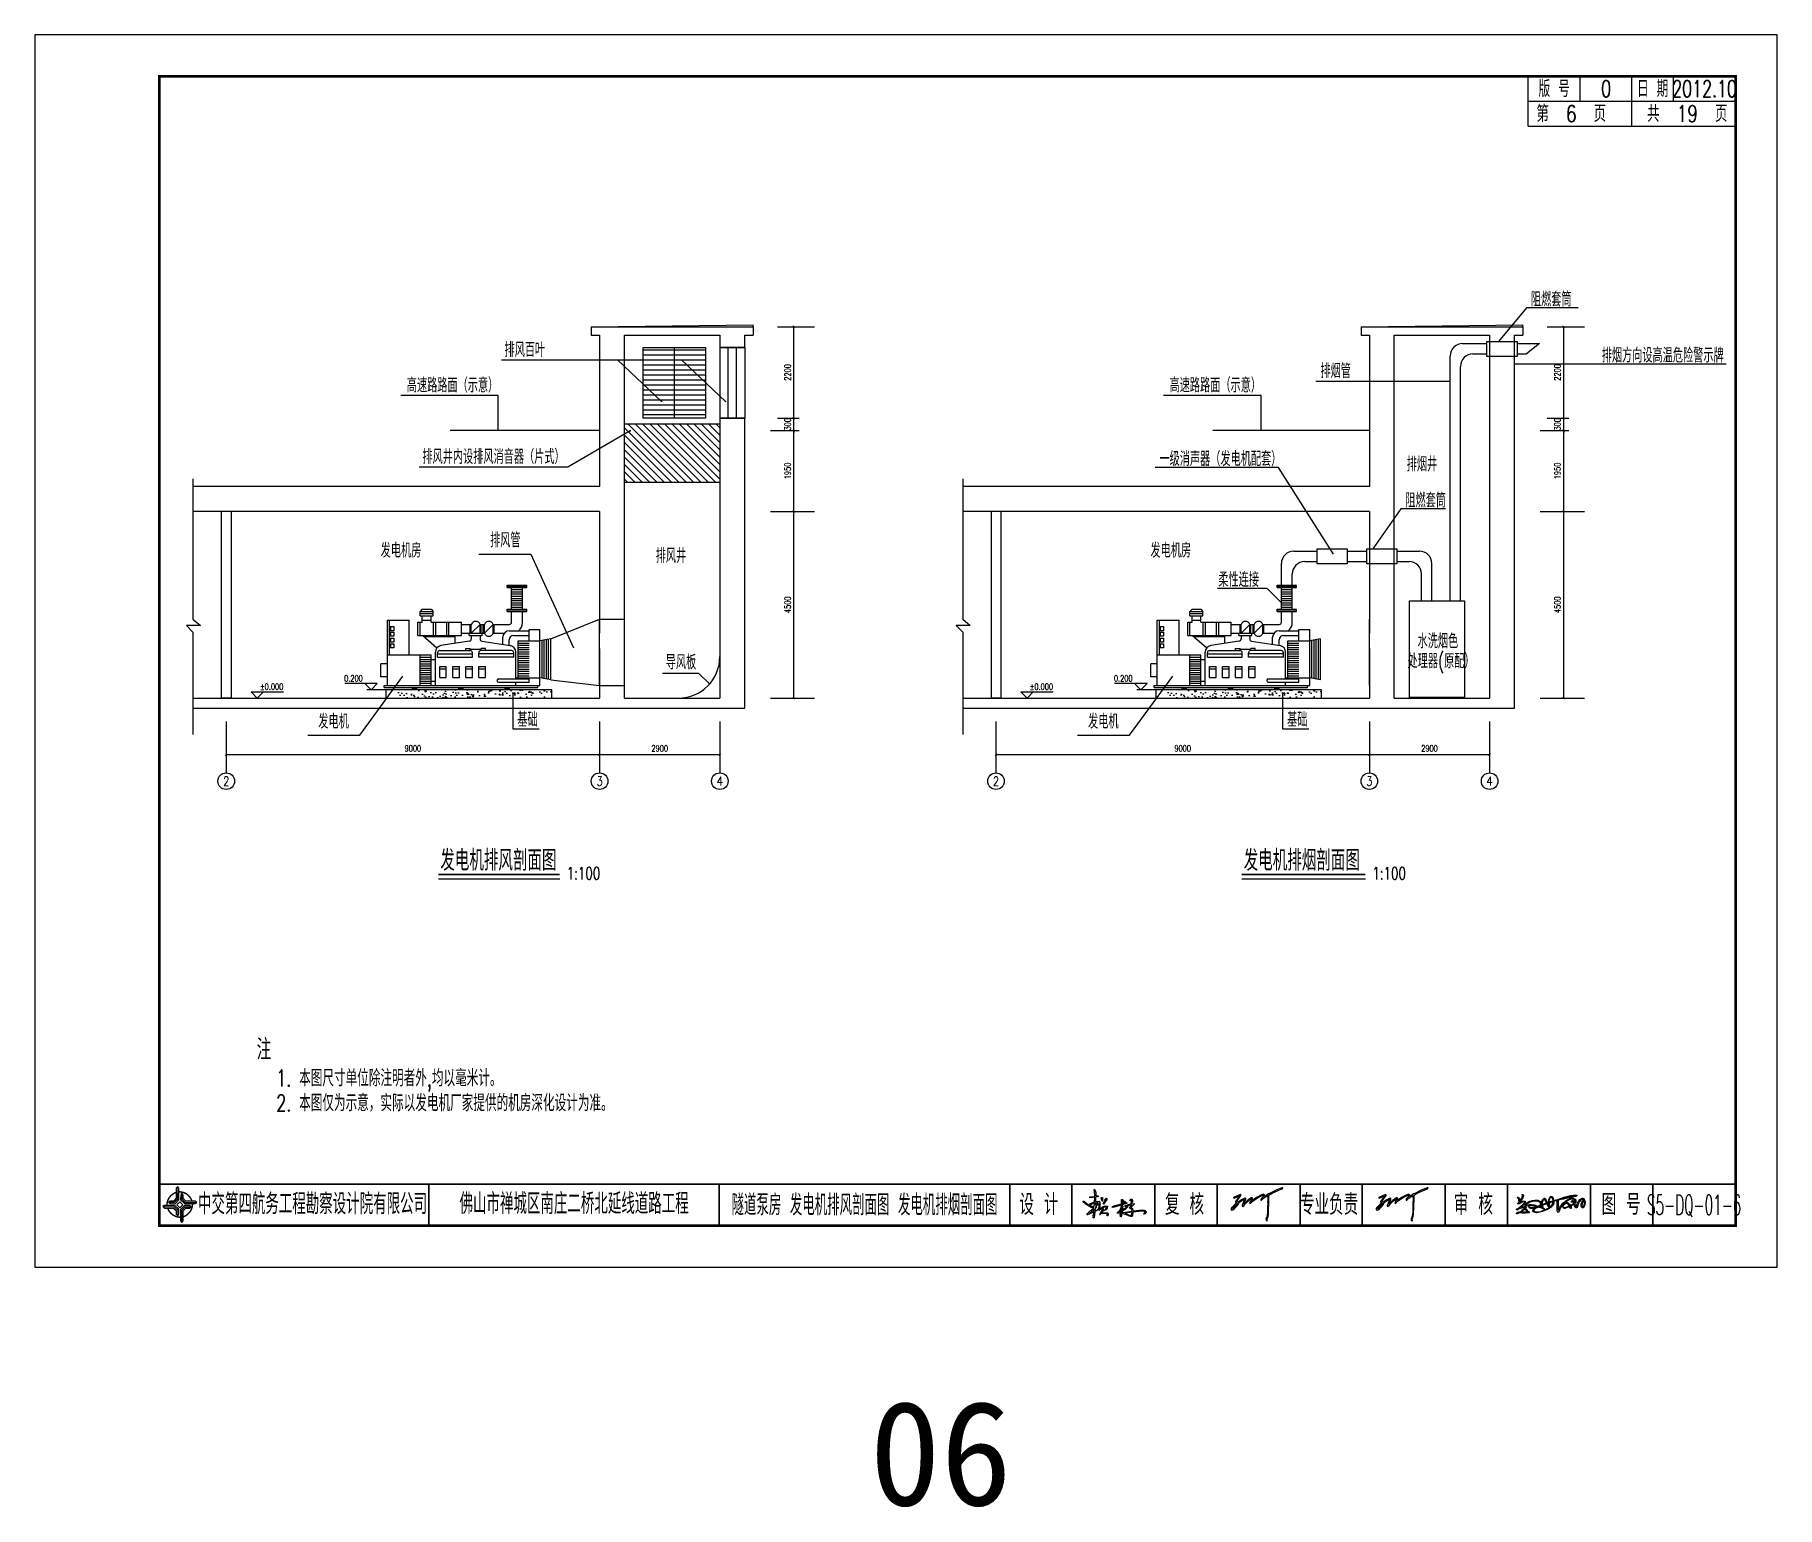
# Model space of a CAD drawing. Header units: millimetres. Extents: x 210068 to 672068, y -299976 to -107099.
# Drawn here: x 336068 to 378068, y -299976 to -264492 of the extents above; entities that cross this region are included whole.
import ezdxf
from ezdxf.enums import TextEntityAlignment as Align

# ---------------------------------------------------------------- set-up
doc = ezdxf.new("R2010")
doc.units = ezdxf.units.MM
doc.header["$LTSCALE"] = 1000
doc.header["$MEASUREMENT"] = 0
for name, color, linetype in [('1', 1, 'Continuous'), ('AXIS', 6, 'Continuous'), ('AXIS_TEXT', 7, 'Continuous'), ('DIM_ELEV', 3, 'Continuous'), ('DIM_LEAD', 3, 'Continuous'), ('E-SYST-DIM', 3, 'Continuous'), ('E-TEXT-PLAN', 7, 'Continuous'), ('electrical text', 3, 'Continuous'), ('PUB_DIM', 3, 'Continuous'), ('PUB_TEXT', 7, 'Continuous'), ('WALL', 9, 'Continuous'), ('WINDOW', 4, 'Continuous'), ('图框', 7, 'Continuous'), ('文字', 7, 'Continuous'), ('次轮廓线', 7, 'Continuous'), ('电气设备布置', 4, 'Continuous'), ('设备', 201, 'Continuous')]:
    doc.layers.add(name, color=color, linetype=linetype)
doc.styles.add('-黑体', font='SIMHEI.TTF')
doc.styles.add('_TCH_AXIS', font='COMPLEX', dxfattribs={"bigfont": 'GBCBIG'})
doc.styles.add('_TCH_DIM', font='SIMPLEX', dxfattribs={"width": 0.8, "height": 3.5, "bigfont": 'HZTXT'})
doc.styles.add('COMPLEX', font='COMPLEX')
doc.styles.add('DIM_FONT', font='SIMPLEX', dxfattribs={"width": 0.7, "bigfont": 'GBCBIG'})
doc.styles.get("Standard").update_dxf_attribs({"font": 'simplex1.shx', "width": 0.7, "bigfont": 'HZTXT.shx'})
doc.styles.add('四航院', font='simplex1.shx', dxfattribs={"width": 0.7, "height": 3.5, "bigfont": 'HZTXT.shx'})
doc.dimstyles.new('DIMN50', dxfattribs={"dimscale": 0.5, "dimtxt": 300, "dimasz": 100, "dimexe": 250, "dimexo": 300, "dimgap": 150, "dimtad": 1, "dimdec": 0, "dimzin": 0, "dimdsep": 46, "dimtxsty": 'DIM_FONT', "dimblk": 'ARCHTICK', "dimcen": 0.09, "dimclrt": 7, "dimazin": 2, "dimtfac": 1, "dimtdec": 0, "dimtix": 1, "dimtmove": 2, "dimatfit": 3, "dimldrblk": 'ARCHTICK', "dimfxl": 0, "dimtolj": 1, "dimtzin": 0, "dimarcsym": 0})

msp = doc.modelspace()

# ---------------------------------------------------------------- texts
at = {"width": 0.7}
for s, p in [('专业负责', (367267.5, -292682.5)), ('审 核', (370744.9, -292682.5)), ('图 号', (374306.8, -292682.5))]:
    msp.add_text(s, height=500, dxfattribs=at).set_placement(p, align=Align.MIDDLE_CENTER)
at = {"style": '-黑体'}
msp.add_text('06', height=2520, dxfattribs=at).set_placement((356191, -299935.3))
at = {"layer": '1', "color": 0, "linetype": 'Continuous', "style": '四航院', "width": 0.7}
for s, p in [('发电机排风剖面图', (345842.5, -284637.5)), ('发电机排烟剖面图', (365208.1, -284637.5))]:
    msp.add_text(s, height=500, dxfattribs=at).set_placement(p)
at = {"layer": 'E-TEXT-PLAN', "linetype": 'Continuous', "style": '四航院', "width": 0.7}
for s, height, p in [('注', 500, (341417, -289195.1)), ('1. 本图尺寸单位除注明者外,均以毫米计。', 400, (341887.2, -289835.3)), ('2. 本图仅为示意，实际以发电机厂家提供的机房深化设计为准。', 400, (341887.2, -290435.3))]:
    msp.add_text(s, height=height, dxfattribs=at).set_placement(p)
at = {"layer": 'electrical text', "width": 0.7}
for s, p in [('阻燃套筒', (372132.1, -271039.3)), ('排风百叶', (347390.6, -272256.3)), ('排烟方向设高温危险警示牌', (373838.9, -272389.7)), ('排烟管', (367059.2, -272765.7)), ('高速路路面（示意）', (345034.4, -273111.1)), ('高速路路面（示意）', (363421.8, -273111.1)), ('排风井内设排风消音器（片式）', (345410.9, -274834.3)), ('一级消声器（发电机配套）', (363177.2, -274884.7)), ('排烟井', (369137.2, -275014.3)), ('阻燃套筒', (369105, -275884.8)), ('发电机房', (344404.9, -277091.3)), ('排风管', (347041.5, -276845.3)), ('发电机房', (362961, -277091.3)), ('排风井', (351035.1, -277220.1)), ('柔性连接', (364597.6, -277796.5)), ('水洗烟色', (369399.5, -279276.7)), ('导风板', (351277.7, -279784.7)), ('处理器(原配）', (369159.1, -279758.2)), ('发电机', (342901.9, -281213)), ('基础', (347698.2, -281168.1)), ('发电机', (361458.1, -281213)), ('基础', (366254.4, -281168.1))]:
    msp.add_text(s, height=350, dxfattribs=at).set_placement(p)
at = {"layer": 'PUB_TEXT', "style": '_TCH_DIM', "width": 0.705882}
for s, p in [('%%P0.000', (341497.5, -280275.5)), ('0.200', (343524.5, -280075.5)), ('%%P0.000', (360053.6, -280275.5)), ('0.200', (362080.6, -280075.5))]:
    msp.add_text(s, height=148.75, dxfattribs=at).set_placement(p)
at = {"layer": '图框'}
for s, width, p in [('中交第四航务工程勘察设计院有限公司', 0.65, (342761.6, -292667.1)), ('佛山市禅城区南庄二桥北延线道路工程', 0.65, (349068.5, -292660.4)), ('设 计', 0.7, (360272.9, -292682.5)), ('复 核', 0.7, (363782.4, -292682.5))]:
    msp.add_text(s, height=500, dxfattribs=dict(at, width=width)).set_placement(p, align=Align.MIDDLE_CENTER)
at = {"layer": '文字', "width": 0.7}
for s, height, p in [('版 号', 400, (372693.5, -265791.9)), ('0', 400, (373943.5, -265791.9)), ('日 期', 400, (375068.5, -265791.9)), ('2012.10', 400, (376318.5, -265791.9)), ('1:100', 300, (349293.4, -284700)), ('1:100', 300, (368715.1, -284700))]:
    msp.add_text(s, height=height, dxfattribs=at).set_placement(p, align=Align.MIDDLE_CENTER)

# ---------------------------------------------------------------- blocks, each defined once
blk = doc.blocks.new('tb')
at = {"lineweight": -3}
h = blk.add_hatch(color=256, dxfattribs=at)
h.paths.add_polyline_path([(-1.23, -0.13), (-3.78, -0.14), (-4.14, -0.41), (-1.4, -0.44), (-0.56, -1.24), (-0.54, -2.62), (-0.27, -2.2), (-0.26, -1.06)])
h.paths.add_polyline_path([(0.13, -1.08), (0.14, -3.86), (0.41, -4.26), (0.44, -1.24), (1.25, -0.43), (2.66, -0.43), (2.26, -0.16), (1.07, -0.15)])
h.paths.add_polyline_path([(1.08, 0.3), (3.62, 0.3), (4.02, 0.56), (1.25, 0.57), (0.43, 1.39), (0.43, 2.8), (0.16, 2.41), (0.15, 1.24)])
h.paths.add_polyline_path([(-0.28, 1.21), (-0.28, 3.99), (-0.56, 4.39), (-0.57, 1.41), (-1.38, 0.6), (-2.74, 0.56), (-2.33, 0.3), (-1.2, 0.29)])
for p, q in [((-0.56, 4.39), (-0.57, 1.41)), ((-1.38, 0.6), (-2.74, 0.56)), ((-0.57, 1.41), (-1.38, 0.6)), ((0.43, 2.8), (0.43, 1.39)), ((0.43, 1.39), (1.25, 0.57)), ((1.25, 0.57), (4.02, 0.56)), ((-4.14, -0.41), (-1.4, -0.44)), ((-1.4, -0.44), (-0.56, -1.24)), ((-0.56, -1.24), (-0.54, -2.62)), ((0.41, -4.26), (0.44, -1.24)), ((0.44, -1.24), (1.25, -0.43)), ((1.25, -0.43), (2.66, -0.43))]:
    blk.add_line(p, q, dxfattribs=at)
at = {"lineweight": -3, "flags": 128}
for points in [[(-0.9, 3.99), (-0.9, 1.58), (-1.53, 0.91), (-2.34, 0.91), (-2.74, 0.56), (-2.33, 0.3), (-1.2, 0.29), (-0.28, 1.21), (-0.28, 3.99), (-0.56, 4.39)], [(-0.04, 0.77), (0.68, 0.04), (-0.04, -0.69), (-0.77, 0.05)], [(3.62, 0.92), (1.43, 0.92), (0.77, 1.54), (0.77, 2.38), (0.43, 2.8), (0.16, 2.41), (0.15, 1.24), (1.08, 0.3), (3.62, 0.3), (4.02, 0.56)], [(-3.73, -0.76), (-1.54, -0.76), (-0.89, -1.39), (-0.89, -2.21), (-0.54, -2.62), (-0.27, -2.2), (-0.26, -1.06), (-1.23, -0.13), (-3.78, -0.14), (-4.14, -0.41)], [(0.75, -3.85), (0.75, -1.43), (1.4, -0.78), (2.26, -0.78), (2.66, -0.43), (2.26, -0.16), (1.07, -0.15), (0.13, -1.08), (0.14, -3.86), (0.41, -4.26)]]:
    blk.add_lwpolyline(points, close=True, dxfattribs=at)
at = {"lineweight": -3, "const_width": 0.35, "flags": 128}
for points in [[(-0.9, 3.02, 0.324167), (-3.16, -0.14)], [(2.88, 0.92, 0.324403), (-0.24, 3.15)], [(0.75, -2.86, 0.325418), (3.02, 0.26)], [(-2.98, -0.76, 0.322976), (0.14, -2.98)]]:
    blk.add_lwpolyline(points, format="xyb", dxfattribs=at)
blk = doc.blocks.new('series')
at = {"width": 0.75}
for tag, height, p in [('页码', 4, (-35, -19)), ('图名', 5, (-220, -282)), ('图号', 5, (-20, -282))]:
    blk.add_attdef(tag, text='', height=height, dxfattribs=at).set_placement(p, align=Align.MIDDLE_CENTER)
blk = doc.blocks.new('_ArchTick')
at = {"color": 0, "linetype": 'ByBlock', "const_width": 0.4}
blk.add_lwpolyline([(-0.5, -0.5), (0.5, 0.5)], dxfattribs=at)
blk = doc.blocks.new('*D118')
at = {"layer": 'Defpoints', "color": 0}
for p in [(353819, -271528), (354366, -271528), (353819, -273728)]:
    blk.add_point(p, dxfattribs=at)
at = {"layer": 'PUB_DIM', "color": 0, "lineweight": -2}
for p, q in [((353969, -271528), (354491, -271528)), ((354366, -273728), (354366, -271528)), ((353969, -273728), (354491, -273728))]:
    blk.add_line(p, q, dxfattribs=at)
at = {"layer": 'PUB_DIM', "color": 0, "lineweight": -2, "xscale": 50, "yscale": 50, "zscale": 50}
for p, rotation in [((354366, -271528), 90), ((354366, -273728), 270)]:
    blk.add_blockref('_ArchTick', p, dxfattribs=dict(at, rotation=rotation))
at = {"layer": 'PUB_DIM', "color": 7, "insert": (354216, -272628), "char_height": 150, "attachment_point": 5, "rotation": 90, "style": 'DIM_FONT'}
blk.add_mtext('\\A1;2200', dxfattribs=at)
blk = doc.blocks.new('*D119')
at = {"layer": 'Defpoints', "color": 0}
for p in [(353819, -273728), (354366, -273728), (353819, -274028)]:
    blk.add_point(p, dxfattribs=at)
at = {"layer": 'PUB_DIM', "color": 0, "lineweight": -2}
for p, q in [((353969, -273728), (354491, -273728)), ((354366, -273728), (354366, -273678)), ((354366, -274028), (354366, -273728)), ((353969, -274028), (354491, -274028)), ((354366, -274028), (354366, -274078))]:
    blk.add_line(p, q, dxfattribs=at)
at = {"layer": 'PUB_DIM', "color": 0, "lineweight": -2, "xscale": 50, "yscale": 50, "zscale": 50}
for p, rotation in [((354366, -273728), 270), ((354366, -274028), 90)]:
    blk.add_blockref('_ArchTick', p, dxfattribs=dict(at, rotation=rotation))
at = {"layer": 'PUB_DIM', "color": 7, "insert": (354216, -273878), "char_height": 150, "attachment_point": 5, "rotation": 90, "style": 'DIM_FONT'}
blk.add_mtext('\\A1;300', dxfattribs=at)
blk = doc.blocks.new('*D120')
at = {"layer": 'Defpoints', "color": 0}
for p in [(340681, -281005), (349681, -281005), (349681, -281840)]:
    blk.add_point(p, dxfattribs=at)
at = {"layer": 'PUB_DIM', "color": 0, "lineweight": -2}
for p, q in [((340681, -281155), (340681, -281965)), ((349681, -281155), (349681, -281965)), ((340681, -281840), (349681, -281840))]:
    blk.add_line(p, q, dxfattribs=at)
at = {"layer": 'PUB_DIM', "color": 0, "lineweight": -2, "xscale": 50, "yscale": 50, "zscale": 50, "rotation": 180}
blk.add_blockref('_ArchTick', (340681, -281840), dxfattribs=at)
at = {"layer": 'PUB_DIM', "color": 0, "lineweight": -2, "xscale": 50, "yscale": 50, "zscale": 50}
blk.add_blockref('_ArchTick', (349681, -281840), dxfattribs=at)
at = {"layer": 'PUB_DIM', "color": 7, "insert": (345181, -281690), "char_height": 150, "attachment_point": 5, "style": 'DIM_FONT'}
blk.add_mtext('\\A1;9000', dxfattribs=at)
blk = doc.blocks.new('*D121')
at = {"layer": 'Defpoints', "color": 0}
for p in [(349681, -281005), (352581, -281005), (352581, -281840)]:
    blk.add_point(p, dxfattribs=at)
at = {"layer": 'PUB_DIM', "color": 0, "lineweight": -2}
for p, q in [((349681, -281155), (349681, -281965)), ((352581, -281155), (352581, -281965)), ((349681, -281840), (352581, -281840))]:
    blk.add_line(p, q, dxfattribs=at)
at = {"layer": 'PUB_DIM', "color": 0, "lineweight": -2, "xscale": 50, "yscale": 50, "zscale": 50, "rotation": 180}
blk.add_blockref('_ArchTick', (349681, -281840), dxfattribs=at)
at = {"layer": 'PUB_DIM', "color": 0, "lineweight": -2, "xscale": 50, "yscale": 50, "zscale": 50}
blk.add_blockref('_ArchTick', (352581, -281840), dxfattribs=at)
at = {"layer": 'PUB_DIM', "color": 7, "insert": (351131, -281690), "char_height": 150, "attachment_point": 5, "style": 'DIM_FONT'}
blk.add_mtext('\\A1;2900', dxfattribs=at)
blk = doc.blocks.new('*D122')
at = {"layer": 'Defpoints', "color": 0}
for p in [(353652, -274028), (354366, -274028), (353652, -275978)]:
    blk.add_point(p, dxfattribs=at)
at = {"layer": 'PUB_DIM', "color": 0, "lineweight": -2}
for p, q in [((353802, -274028), (354491, -274028)), ((354366, -275978), (354366, -274028)), ((353802, -275978), (354491, -275978))]:
    blk.add_line(p, q, dxfattribs=at)
at = {"layer": 'PUB_DIM', "color": 0, "lineweight": -2, "xscale": 50, "yscale": 50, "zscale": 50}
for p, rotation in [((354366, -274028), 90), ((354366, -275978), 270)]:
    blk.add_blockref('_ArchTick', p, dxfattribs=dict(at, rotation=rotation))
at = {"layer": 'PUB_DIM', "color": 7, "insert": (354216, -275003), "char_height": 150, "attachment_point": 5, "rotation": 90, "style": 'DIM_FONT'}
blk.add_mtext('\\A1;1950', dxfattribs=at)
blk = doc.blocks.new('*D123')
at = {"layer": 'Defpoints', "color": 0}
for p in [(353652, -275978), (354366, -275978), (353652, -280478)]:
    blk.add_point(p, dxfattribs=at)
at = {"layer": 'PUB_DIM', "color": 0, "lineweight": -2}
for p, q in [((353802, -275978), (354491, -275978)), ((354366, -280478), (354366, -275978)), ((353802, -280478), (354491, -280478))]:
    blk.add_line(p, q, dxfattribs=at)
at = {"layer": 'PUB_DIM', "color": 0, "lineweight": -2, "xscale": 50, "yscale": 50, "zscale": 50}
for p, rotation in [((354366, -275978), 90), ((354366, -280478), 270)]:
    blk.add_blockref('_ArchTick', p, dxfattribs=dict(at, rotation=rotation))
at = {"layer": 'PUB_DIM', "color": 7, "insert": (354216, -278228), "char_height": 150, "attachment_point": 5, "rotation": 90, "style": 'DIM_FONT'}
blk.add_mtext('\\A1;4500', dxfattribs=at)
blk = doc.blocks.new('_AXISO')
blk.add_circle((0, 0), 0.5)
at = {"layer": 'AXIS_TEXT', "style": 'COMPLEX', "width": 1.041667}
blk.add_attdef('A', text='', height=0.56, dxfattribs=at).set_placement((-0.25, -0.28), (0.25, -0.28), align=Align.FIT)
blk = doc.blocks.new('$WINLIB2D$00000001')
at = {"color": 0}
for points in [[(-0.5, 0.5), (-0.5, -0.5)], [(-0.5, 0.5), (0.5, 0.5)], [(0.5, -0.5), (0.5, 0.5)], [(0.5, 0.167), (-0.5, 0.167)], [(0.5, -0.167), (-0.5, -0.167)], [(-0.5, -0.5), (0.5, -0.5)]]:
    blk.add_lwpolyline(points, dxfattribs=at)
blk = doc.blocks.new('*D85')
at = {"layer": 'Defpoints', "color": 0}
for p in [(372375, -271528), (372923, -271528), (372375, -273728)]:
    blk.add_point(p, dxfattribs=at)
at = {"layer": 'PUB_DIM', "color": 0, "lineweight": -2}
for p, q in [((372525, -271528), (373048, -271528)), ((372923, -273728), (372923, -271528)), ((372525, -273728), (373048, -273728))]:
    blk.add_line(p, q, dxfattribs=at)
at = {"layer": 'PUB_DIM', "color": 0, "lineweight": -2, "xscale": 50, "yscale": 50, "zscale": 50}
for p, rotation in [((372923, -271528), 90), ((372923, -273728), 270)]:
    blk.add_blockref('_ArchTick', p, dxfattribs=dict(at, rotation=rotation))
at = {"layer": 'PUB_DIM', "color": 7, "insert": (372773, -272628), "char_height": 150, "attachment_point": 5, "rotation": 90, "style": 'DIM_FONT'}
blk.add_mtext('\\A1;2200', dxfattribs=at)
blk = doc.blocks.new('*D86')
at = {"layer": 'Defpoints', "color": 0}
for p in [(372375, -273728), (372923, -273728), (372375, -274028)]:
    blk.add_point(p, dxfattribs=at)
at = {"layer": 'PUB_DIM', "color": 0, "lineweight": -2}
for p, q in [((372525, -273728), (373048, -273728)), ((372923, -273728), (372923, -273678)), ((372923, -274028), (372923, -273728)), ((372525, -274028), (373048, -274028)), ((372923, -274028), (372923, -274078))]:
    blk.add_line(p, q, dxfattribs=at)
at = {"layer": 'PUB_DIM', "color": 0, "lineweight": -2, "xscale": 50, "yscale": 50, "zscale": 50}
for p, rotation in [((372923, -273728), 270), ((372923, -274028), 90)]:
    blk.add_blockref('_ArchTick', p, dxfattribs=dict(at, rotation=rotation))
at = {"layer": 'PUB_DIM', "color": 7, "insert": (372773, -273878), "char_height": 150, "attachment_point": 5, "rotation": 90, "style": 'DIM_FONT'}
blk.add_mtext('\\A1;300', dxfattribs=at)
blk = doc.blocks.new('*D87')
at = {"layer": 'Defpoints', "color": 0}
for p in [(359238, -281005), (368238, -281005), (368238, -281840)]:
    blk.add_point(p, dxfattribs=at)
at = {"layer": 'PUB_DIM', "color": 0, "lineweight": -2}
for p, q in [((359238, -281155), (359238, -281965)), ((368238, -281155), (368238, -281965)), ((359238, -281840), (368238, -281840))]:
    blk.add_line(p, q, dxfattribs=at)
at = {"layer": 'PUB_DIM', "color": 0, "lineweight": -2, "xscale": 50, "yscale": 50, "zscale": 50, "rotation": 180}
blk.add_blockref('_ArchTick', (359238, -281840), dxfattribs=at)
at = {"layer": 'PUB_DIM', "color": 0, "lineweight": -2, "xscale": 50, "yscale": 50, "zscale": 50}
blk.add_blockref('_ArchTick', (368238, -281840), dxfattribs=at)
at = {"layer": 'PUB_DIM', "color": 7, "insert": (363738, -281690), "char_height": 150, "attachment_point": 5, "style": 'DIM_FONT'}
blk.add_mtext('\\A1;9000', dxfattribs=at)
blk = doc.blocks.new('*D88')
at = {"layer": 'Defpoints', "color": 0}
for p in [(368238, -281005), (371138, -281005), (371138, -281840)]:
    blk.add_point(p, dxfattribs=at)
at = {"layer": 'PUB_DIM', "color": 0, "lineweight": -2}
for p, q in [((368238, -281155), (368238, -281965)), ((371138, -281155), (371138, -281965)), ((368238, -281840), (371138, -281840))]:
    blk.add_line(p, q, dxfattribs=at)
at = {"layer": 'PUB_DIM', "color": 0, "lineweight": -2, "xscale": 50, "yscale": 50, "zscale": 50, "rotation": 180}
blk.add_blockref('_ArchTick', (368238, -281840), dxfattribs=at)
at = {"layer": 'PUB_DIM', "color": 0, "lineweight": -2, "xscale": 50, "yscale": 50, "zscale": 50}
blk.add_blockref('_ArchTick', (371138, -281840), dxfattribs=at)
at = {"layer": 'PUB_DIM', "color": 7, "insert": (369688, -281690), "char_height": 150, "attachment_point": 5, "style": 'DIM_FONT'}
blk.add_mtext('\\A1;2900', dxfattribs=at)
blk = doc.blocks.new('*D89')
at = {"layer": 'Defpoints', "color": 0}
for p in [(372208, -274028), (372923, -274028), (372208, -275978)]:
    blk.add_point(p, dxfattribs=at)
at = {"layer": 'PUB_DIM', "color": 0, "lineweight": -2}
for p, q in [((372358, -274028), (373048, -274028)), ((372923, -275978), (372923, -274028)), ((372358, -275978), (373048, -275978))]:
    blk.add_line(p, q, dxfattribs=at)
at = {"layer": 'PUB_DIM', "color": 0, "lineweight": -2, "xscale": 50, "yscale": 50, "zscale": 50}
for p, rotation in [((372923, -274028), 90), ((372923, -275978), 270)]:
    blk.add_blockref('_ArchTick', p, dxfattribs=dict(at, rotation=rotation))
at = {"layer": 'PUB_DIM', "color": 7, "insert": (372773, -275003), "char_height": 150, "attachment_point": 5, "rotation": 90, "style": 'DIM_FONT'}
blk.add_mtext('\\A1;1950', dxfattribs=at)
blk = doc.blocks.new('*D90')
at = {"layer": 'Defpoints', "color": 0}
for p in [(372208, -275978), (372923, -275978), (372208, -280478)]:
    blk.add_point(p, dxfattribs=at)
at = {"layer": 'PUB_DIM', "color": 0, "lineweight": -2}
for p, q in [((372358, -275978), (373048, -275978)), ((372923, -280478), (372923, -275978)), ((372358, -280478), (373048, -280478))]:
    blk.add_line(p, q, dxfattribs=at)
at = {"layer": 'PUB_DIM', "color": 0, "lineweight": -2, "xscale": 50, "yscale": 50, "zscale": 50}
for p, rotation in [((372923, -275978), 90), ((372923, -280478), 270)]:
    blk.add_blockref('_ArchTick', p, dxfattribs=dict(at, rotation=rotation))
at = {"layer": 'PUB_DIM', "color": 7, "insert": (372773, -278228), "char_height": 150, "attachment_point": 5, "rotation": 90, "style": 'DIM_FONT'}
blk.add_mtext('\\A1;4500', dxfattribs=at)

# ---------------------------------------------------------------- dimensions: what is measured, and where the dimension line sits
at = {"layer": 'PUB_DIM'}
for p1, p2, distance, picture, middle in [((353819.2, -273728), (353819.2, -271527.7), -547.2, '*D118', (354216.5, -272627.8)), ((372375.4, -273728), (372375.4, -271527.7), -547.2, '*D85', (372772.6, -272627.8)), ((353819.2, -274028), (353819.2, -273728), -547.2, '*D119', (354216.5, -273878)), ((372375.4, -274028), (372375.4, -273728), -547.2, '*D86', (372772.6, -273878)), ((353652.1, -275978), (353652.1, -274028), -714.3, '*D122', (354216.5, -275003)), ((372208.3, -275978), (372208.3, -274028), -714.3, '*D89', (372772.6, -275003)), ((353652.1, -280478), (353652.1, -275978), -714.3, '*D123', (354216.5, -278228)), ((372208.3, -280478), (372208.3, -275978), -714.3, '*D90', (372772.6, -278228)), ((340681.4, -281005), (349681.4, -281005), -835.4, '*D120', (345181.4, -281690.5)), ((349681.4, -281005), (352581.4, -281005), -835.4, '*D121', (351131.4, -281690.5)), ((359237.6, -281005), (368237.6, -281005), -835.4, '*D87', (363737.6, -281690.5)), ((368237.6, -281005), (371137.6, -281005), -835.4, '*D88', (369687.6, -281690.5))]:
    dim = msp.add_aligned_dim(p1=p1, p2=p2, distance=distance, dimstyle='DIMN50', dxfattribs=at)
    dim.commit()
    dim.dimension.update_dxf_attribs({"geometry": picture, "text_midpoint": middle})

# ---------------------------------------------------------------- hatches: boundary and pattern name
h = msp.add_hatch()
h.set_pattern_fill('混凝土', color=256, scale=50, style=0)
h.set_pattern_definition([(130, (538076.4, -386192.15), (-358.6301, -31.37607), [37.5, -412.5]), (185, (538076.4, -386192.15), (69.37567, 376.09607), [30, -330]), (79.5486, (538046.5, -386194.76), (-289.2547, 344.71977), [31.8701, -350.57106]), (133.8158, (538076.4, -386092.15), (-533.6205, -82.7595), [56.25, -618.75]), (83.3644, (538031.93, -386099.04), (-467.3314, 487.0589), [47.8051, -525.8565]), (188.8158, (538076.4, -386092.15), (-467.331, 487.0593), [45, -495]), (159, (538026.4, -386117.15), (-298.45353, -201.30945), [37.5, -412.5]), (214, (538026.4, -386117.15), (-121.65767, 362.575), [30, -330]), (108.5486, (538001.53, -386133.92), (-420.1113, 161.26525), [31.8701, -350.57106]), (142.5, (538076.4, -386192.15), (-6.07993, 166.44693), [0, -326, 0, -335, 0, -331.25]), (172.5, (538076.4, -386192.15), (-131.53477, 197.20586), [0, -191, 0, -318.5, 0, -126.25]), (212.5, (538187.9, -386192.15), (-266.91122, -11.277436), [0, -125, 0, -390, 0, -517.5]), (222.5, (538237.9, -386192.15), (-291.59308, 50.0525), [0, -162.5, 0, -259, 0, -367.5])])
h.paths.add_polyline_path([(344831.4, -280278), (348531.4, -280278), (348531.4, -280478), (344831.4, -280478)])
h = msp.add_hatch()
h.set_pattern_fill('混凝土', color=256, scale=50, style=0)
h.set_pattern_definition([(130, (556632.53, -386192.15), (-358.6301, -31.37607), [37.5, -412.5]), (185, (556632.53, -386192.15), (69.37567, 376.09607), [30, -330]), (79.5486, (556602.65, -386194.76), (-289.2547, 344.71977), [31.8701, -350.57106]), (133.8158, (556632.53, -386092.15), (-533.6205, -82.7595), [56.25, -618.75]), (83.3644, (556588.07, -386099.04), (-467.3314, 487.0589), [47.8051, -525.8565]), (188.8158, (556632.53, -386092.15), (-467.331, 487.0593), [45, -495]), (159, (556582.53, -386117.15), (-298.45353, -201.30945), [37.5, -412.5]), (214, (556582.53, -386117.15), (-121.65767, 362.575), [30, -330]), (108.5486, (556557.66, -386133.92), (-420.1113, 161.26525), [31.8701, -350.57106]), (142.5, (556632.53, -386192.15), (-6.07993, 166.44693), [0, -326, 0, -335, 0, -331.25]), (172.5, (556632.53, -386192.15), (-131.53477, 197.20586), [0, -191, 0, -318.5, 0, -126.25]), (212.5, (556744.03, -386192.15), (-266.91122, -11.277436), [0, -125, 0, -390, 0, -517.5]), (222.5, (556794.03, -386192.15), (-291.59308, 50.0525), [0, -162.5, 0, -259, 0, -367.5])])
h.paths.add_polyline_path([(363387.6, -280278), (367087.6, -280278), (367087.6, -280478), (363387.6, -280478)])
at = {"linetype": 'Continuous'}
h = msp.add_hatch(color=256, dxfattribs=at)
h.paths.add_polyline_path([(365055, -292658.5), (365062.2, -292654.9), (365055, -292676.5), (365015.4, -292726.9), (364972.2, -292766.5), (364936.2, -292788.1), (364957.8, -292748.5)], flags=17)
h.paths.add_polyline_path([(366145.8, -292280.5), (366142.2, -292276.9), (366131.4, -292276.9), (366091.8, -292298.5), (366005.4, -292330.9), (365832.6, -292417.3), (365796.6, -292424.5), (365785.8, -292435.3), (365785.8, -292442.5), (365706.6, -292492.9), (365713.8, -292453.3), (365699.4, -292438.9), (365685, -292435.3), (365638.2, -292449.7), (365515.8, -292514.5), (365418.6, -292579.3), (365411.4, -292579.3), (365422.2, -292550.5), (365418.6, -292532.5), (365411.4, -292525.3), (365389.8, -292525.3), (365289, -292593.7), (365213.4, -292669.3), (365256.6, -292550.5), (365256.6, -292539.7), (365245.8, -292528.9), (365217, -292536.1), (365155.8, -292568.5), (365073, -292622.5), (365033.4, -292615.3), (365141.4, -292467.7), (365145, -292453.3), (365127, -292442.5), (364965, -292510.9), (364965, -292521.7), (364975.8, -292528.9), (365112.6, -292471.3), (365008.2, -292611.7), (365008.2, -292626.1), (365015.4, -292633.3), (365047.8, -292640.5), (365001, -292676.5), (364911, -292766.5), (364903.8, -292780.9), (364903.8, -292809.7), (364914.6, -292820.5), (364947, -292809.7), (364983, -292784.5), (365037, -292734.1), (365065.8, -292698.1), (365101.8, -292626.1), (365188.2, -292572.1), (365231.4, -292554.1), (365170.2, -292708.9), (365170.2, -292723.3), (365184.6, -292734.1), (365209.8, -292712.5), (365245.8, -292662.1), (365289, -292618.9), (365350.2, -292572.1), (365397, -292546.9), (365386.2, -292582.9), (365350.2, -292644.1), (365357.4, -292658.5), (365379, -292647.7), (365411.4, -292608.1), (365555.4, -292514.5), (365634.6, -292474.9), (365670.6, -292460.5), (365688.6, -292460.5), (365688.6, -292474.9), (365620.2, -292564.9), (365623.8, -292575.7), (365638.2, -292575.7), (365713.8, -292510.9), (365789.4, -292467.7), (365793, -292575.7), (365785.8, -292629.7), (365789.4, -292672.9), (365782.2, -292734.1), (365782.2, -292856.5), (365771.4, -292960.9), (365746.2, -293032.9), (365749.8, -293058.1), (365764.2, -293076.1), (365771.4, -293076.1), (365778.6, -293065.3), (365771.4, -293036.5), (365796.6, -292971.7), (365803.8, -292924.9), (365818.2, -292536.1), (365814.6, -292453.3), (365893.8, -292406.5), (366113.4, -292312.9), (366153, -292287.7)])
h = msp.add_hatch(color=256, dxfattribs=at)
h.paths.add_polyline_path([(368555, -292658.5), (368562.2, -292654.9), (368555, -292676.5), (368515.4, -292726.9), (368472.2, -292766.5), (368436.2, -292788.1), (368457.8, -292748.5)], flags=17)
h.paths.add_polyline_path([(369645.8, -292280.5), (369642.2, -292276.9), (369631.4, -292276.9), (369591.8, -292298.5), (369505.4, -292330.9), (369332.6, -292417.3), (369296.6, -292424.5), (369285.8, -292435.3), (369285.8, -292442.5), (369206.6, -292492.9), (369213.8, -292453.3), (369199.4, -292438.9), (369185, -292435.3), (369138.2, -292449.7), (369015.8, -292514.5), (368918.6, -292579.3), (368911.4, -292579.3), (368922.2, -292550.5), (368918.6, -292532.5), (368911.4, -292525.3), (368889.8, -292525.3), (368789, -292593.7), (368713.4, -292669.3), (368756.6, -292550.5), (368756.6, -292539.7), (368745.8, -292528.9), (368717, -292536.1), (368655.8, -292568.5), (368573, -292622.5), (368533.4, -292615.3), (368641.4, -292467.7), (368645, -292453.3), (368627, -292442.5), (368465, -292510.9), (368465, -292521.7), (368475.8, -292528.9), (368612.6, -292471.3), (368508.2, -292611.7), (368508.2, -292626.1), (368515.4, -292633.3), (368547.8, -292640.5), (368501, -292676.5), (368411, -292766.5), (368403.8, -292780.9), (368403.8, -292809.7), (368414.6, -292820.5), (368447, -292809.7), (368483, -292784.5), (368537, -292734.1), (368565.8, -292698.1), (368601.8, -292626.1), (368688.2, -292572.1), (368731.4, -292554.1), (368670.2, -292708.9), (368670.2, -292723.3), (368684.6, -292734.1), (368709.8, -292712.5), (368745.8, -292662.1), (368789, -292618.9), (368850.2, -292572.1), (368897, -292546.9), (368886.2, -292582.9), (368850.2, -292644.1), (368857.4, -292658.5), (368879, -292647.7), (368911.4, -292608.1), (369055.4, -292514.5), (369134.6, -292474.9), (369170.6, -292460.5), (369188.6, -292460.5), (369188.6, -292474.9), (369120.2, -292564.9), (369123.8, -292575.7), (369138.2, -292575.7), (369213.8, -292510.9), (369289.4, -292467.7), (369293, -292575.7), (369285.8, -292629.7), (369289.4, -292672.9), (369282.2, -292734.1), (369282.2, -292856.5), (369271.4, -292960.9), (369246.2, -293032.9), (369249.8, -293058.1), (369264.2, -293076.1), (369271.4, -293076.1), (369278.6, -293065.3), (369271.4, -293036.5), (369296.6, -292971.7), (369303.8, -292924.9), (369318.2, -292536.1), (369314.6, -292453.3), (369393.8, -292406.5), (369613.4, -292312.9), (369653, -292287.7)])
for points in [[(361533.3, -292752.1), (361566.3, -292755.1), (361569.3, -292740.1), (361554.3, -292722.1), (361545.3, -292731.1), (361491.3, -292704.1), (361359.3, -292602.1), (361338.3, -292602.1, 0.426792), (361380.3, -292650.1), (361389.3, -292665.1)], [(361785.3, -292575.1), (361785.3, -292551.1), (361773.3, -292554.1), (361779.3, -292515.1), (361803.3, -292515.1), (361809.3, -292605.1), (361800.3, -292605.1)], [(361827.3, -292671.1), (361821.3, -292665.1), (361881.3, -292563.1), (361851.3, -292569.1), (361893.3, -292533.1), (361908.3, -292536.1), (361908.3, -292563.1)], [(362487.3, -292641.1), (362496.3, -292650.1), (362526.3, -292611.1, 0.66475), (362478.3, -292551.1), (362472.3, -292593.1), (362490.3, -292578.1, -0.537712)]]:
    msp.add_hatch(color=256, dxfattribs=at).paths.add_polyline_path(points)
h = msp.add_hatch(color=256, dxfattribs=at)
h.paths.add_polyline_path([(361605.3, -292716.1), (361584.3, -292740.1), (361584.3, -292752.1), (361599.3, -292758.1), (361437.3, -292911.1), (361434.3, -292929.1), (361443.3, -292935.1), (361593.3, -292869.1), (361593.3, -292926.1), (361575.3, -292965.1), (361584.3, -292974.1), (361584.3, -293004.1), (361608.3, -293007.1), (361617.3, -292860.1), (361713.3, -292797.1), (361713.3, -292818.1), (361728.3, -292824.1, -0.219057), (361908.3, -292737.1), (361878.3, -292791.1), (361827.3, -292833.1), (361884.3, -292812.1), (361920.3, -292770.1), (361929.3, -292719.1, 0.293496), (361734.3, -292800.1), (361740.3, -292701.1), (361749.3, -292686.1), (361746.3, -292668.1), (361722.3, -292689.1, -0.49928), (361620.3, -292827.1), (361632.3, -292773.1), (361653.3, -292764.1), (361650.3, -292731.1), (361638.3, -292734.1), (361707.3, -292686.1), (361740.3, -292644.1), (361743.3, -292617.1), (361722.3, -292602.1), (361638.3, -292608.1), (361638.3, -292533.1), (361647.3, -292497.1), (361686.3, -292488.1), (361686.3, -292500.1), (361701.3, -292497.1), (361701.3, -292473.1), (361647.3, -292476.1), (361641.3, -292389.1), (361620.3, -292320.1), (361605.3, -292320.1), (361602.3, -292350.1), (361611.3, -292362.1), (361617.3, -292482.1), (361584.3, -292494.1), (361500.3, -292494.1), (361500.3, -292518.1), (361575.3, -292515.1), (361617.3, -292503.1), (361611.3, -292620.1), (361500.3, -292665.1), (361509.3, -292698.1), (361524.3, -292698.1), (361524.3, -292680.1), (361545.3, -292680.1), (361557.3, -292662.1), (361611.3, -292644.1)])
h.paths.add_polyline_path([(361632.3, -292677.1), (361638.3, -292635.1), (361692.3, -292626.1), (361692.3, -292638.1), (361641.3, -292683.1)], flags=16)
h.paths.add_polyline_path([(361596.3, -292788.1), (361596.3, -292842.1), (361500.3, -292890.1)], flags=16)
h = msp.add_hatch(color=256, dxfattribs=at)
h.paths.add_polyline_path([(362163.3, -292872.1), (362160.3, -292887.1), (362187.3, -292887.1), (362244.3, -292863.1), (362232.3, -292917.1), (362235.3, -292977.1), (362253.3, -292977.1), (362277.3, -292842.1), (362349.3, -292800.1), (362409.3, -292749.1), (362406.3, -292731.1), (362388.3, -292749.1), (362283.3, -292803.1), (362298.3, -292725.1), (362283.3, -292725.1), (362292.3, -292683.1), (362391.3, -292656.1), (362391.3, -292641.1), (362325.3, -292605.1), (362289.3, -292563.1), (362265.3, -292563.1), (362259.3, -292668.1), (362076.3, -292716.1), (362070.3, -292725.1), (362046.3, -292728.1), (362040.3, -292746.1), (362052.3, -292755.1), (362259.3, -292695.1), (362256.3, -292767.1), (362229.3, -292809.1)])
h.paths.add_polyline_path([(362292.3, -292659.1), (362292.3, -292605.1), (362349.3, -292644.1)], flags=16)
h = msp.add_hatch(color=256, dxfattribs=at)
h.paths.add_polyline_path([(362511.3, -292695.1), (362460.3, -292749.1), (362460.3, -292767.1), (362517.3, -292809.1), (362514.3, -292839.1), (362295.3, -292878.1), (362292.3, -292893.1), (362301.3, -292905.1), (362421.3, -292944.1), (362430.3, -292956.1), (362487.3, -292974.1), (362511.3, -292968.1), (362526.3, -292944.1), (362538.3, -292863.1), (362757.3, -292839.1), (362829.3, -292851.1), (362829.3, -292878.1), (362808.3, -292896.1), (362805.3, -292914.1, 1.055254), (362808.3, -292818.1), (362697.3, -292815.1), (362541.3, -292836.1), (362520.3, -292773.1), (362487.3, -292758.1), (362565.3, -292674.1), (362568.3, -292659.1), (362487.3, -292665.1), (362352.3, -292710.1), (362352.3, -292728.1), (362373.3, -292734.1), (362451.3, -292704.1)])
h.paths.add_polyline_path([(362517.3, -292863.1), (362505.3, -292932.1), (362490.3, -292947.1), (362451.3, -292938.1), (362355.3, -292890.1)], flags=16)
h = msp.add_hatch(color=256)
h.paths.add_polyline_path([(371931.4, -292457.8, 0.4327362), (371923.3, -292451, -0.414825), (371917.2, -292446.2, -0.2174435), (371939.8, -292439.1, -0.3028238), (371952.6, -292458.1, -0.0646195), (371938.8, -292524.4, 0.0020696), (371892.8, -292601.3, -0.0118612), (371863.8, -292627.4, 0.7994399), (371876.4, -292630.3, -0.0277972), (371939.3, -292600.3, -0.1025058), (371987.2, -292601.1, -0.2791053), (371997.7, -292611.2, -0.3766822), (371994.9, -292652.2, -0.0137946), (371903.5, -292734.3, 0.0411371), (371884.8, -292749.4, 0.3266972), (371899.9, -292750.9, -0.0497927), (371968.5, -292737.2, 0.1381295), (371991.1, -292730, 0.0043732), (371996.8, -292698.1, -0.0037903), (372028, -292654.7, -0.0731098), (372091.9, -292612.5, -0.0392957), (372163.9, -292588.1, -0.0576859), (372298.5, -292581.6, -0.0451618), (372362.2, -292613.1, -0.096541), (372385.9, -292654.3, -0.063701), (372373.9, -292690.6, 0.7152111), (372379.2, -292693.8, 0.0348217), (372393.7, -292686, -0.0050491), (372393.3, -292645.9, -0.0699507), (372406, -292587.4, -0.0946028), (372451.8, -292533, -0.4266704), (372466, -292534.8, -0.1664051), (372490.4, -292562.8, -0.0455592), (372518.9, -292619.7, 0.3457404), (372534.6, -292637.1, 0.3271849), (372558.7, -292626.4, -0.006336), (372564.2, -292559.7, -0.0704587), (372593.8, -292498.8, -0.2771538), (372634.7, -292487.8, -0.2582571), (372659.4, -292511.6, -0.0598532), (372680.3, -292559.4, 0.0331616), (372683.2, -292588.3), (372723, -292578.4, 0.0061849), (372781.2, -292563.1, -0.0154702), (372928.5, -292508.3, -0.0237323), (373052.8, -292474.5, -0.0275198), (373179.7, -292455.1, -0.0939047), (373233.7, -292455.7, -0.6394761), (373234.5, -292479.2, -0.0844158), (373170.3, -292499.9, -0.0132345), (373031.7, -292527.4, 0.00764), (372800.5, -292579.1, 0.4170973), (372787.5, -292596.9, -0.0068591), (372784.8, -292760.8, 0.052186), (372786.3, -292805.7, 0.9171388), (372798.3, -292807.1, -0.0654685), (372854.8, -292716.8, -0.040623), (372923, -292633, -0.0295505), (373006.8, -292573.5, -0.0510813), (373097.4, -292531.9, -0.0592818), (373159.4, -292530.6, -0.0981614), (373205.2, -292557.1, -0.1186853), (373217.9, -292608.9, -0.1726922), (373198, -292649.3, 0.0946632), (373182.9, -292658.9, 0.0521788), (373212.9, -292728.2, 0.3405225), (373226.7, -292738, 0.25885), (373235.6, -292723.5, -0.0721136), (373254.2, -292649, -0.0415148), (373313.7, -292564.7, -0.0470668), (373350.5, -292537.2, -0.1827595), (373383.1, -292530.6, -0.2343197), (373420, -292559.1, -0.0735697), (373433.5, -292592, -0.0388471), (373436.8, -292617.1, -0.074643), (373426.2, -292710.6, -0.0217995), (373413.7, -292741.5, -0.1539104), (373388.4, -292761.2, -0.223788), (373370, -292758.2, -0.1622081), (373346, -292726.9, -0.1397454), (373348, -292673.4, -0.0385409), (373379.4, -292593, 0.0143412), (373391.9, -292569.1, 0.309375), (373388.1, -292556.4, 0.2722505), (373371.7, -292551.2, 0.128075), (373345.2, -292568.2, 0.0555112), (373309.1, -292608.8, 0.0577165), (373275.9, -292667, 0.0259253), (373254.8, -292734.6, -0.168675), (373233.3, -292764.8, -0.1362568), (373210.1, -292758.4, -0.1167027), (373180.9, -292708.3, -0.032028), (373171.6, -292681.3, 0.5041088), (373163.2, -292680.4, -0.0231096), (373131.8, -292698.9, -0.0152378), (373105.7, -292713.2, 0.3334555), (373101.3, -292726.4, 0.044295), (373106.7, -292764.8, -0.2384524), (373102.4, -292779.3, -0.2012734), (373089.6, -292778.5, -0.0718023), (373077.2, -292767.4, -0.1000271), (373065.3, -292742.2, 0.2425395), (373060.1, -292734.9, 0.2253254), (373048.4, -292738.3, -0.0305318), (372970.2, -292772.2, -0.0623434), (372931.6, -292778.2, -0.0254803), (372916, -292770.3, -0.1584213), (372900.9, -292742.2, -0.0347172), (372900.3, -292735.2, -0.0931023), (372912, -292698.9, -0.0511314), (372946.2, -292652.1, -0.0518468), (372978.2, -292630, -0.0699281), (373005.5, -292629.7, -0.0862153), (373032.2, -292647, 0.0042666), (373050, -292667.7, -0.0082458), (373072.9, -292707.1, 0.4672977), (373085.5, -292706.7, 0.2152786), (373089, -292688.9, -0.1146676), (373091.9, -292682.5, -0.2545008), (373097.8, -292688.2, 0.157949), (373102.8, -292695.2, 0.0496999), (373132.9, -292676.5, 0.0431146), (373161.5, -292655.9, 0.1935942), (373153.7, -292641.3, -0.0042784), (373140, -292607.1, 0.3613943), (373129.5, -292609.2, 0.0482181), (373114.6, -292628.1, -0.1901289), (373105.6, -292626, -0.2330104), (373108.1, -292611.7, -0.1097301), (373128, -292584.1, -0.4251917), (373152.1, -292584, -0.0321403), (373165.6, -292616.4, 0.0623462), (373176.2, -292638.1, 0.1551652), (373187.1, -292633.2, 0.1479596), (373194.6, -292601, 0.1345155), (373177.9, -292563.1, 0.1393905), (373122.6, -292546.3, 0.0360024), (373040.6, -292573.9, 0.0208982), (372954.5, -292630.7, 0.0282837), (372870.6, -292724.2), (372839, -292770.5), (372810.5, -292841.6), (372794.1, -292871.1), (372778.9, -292871.1), (372769.7, -292859.6), (372765.8, -292829.7, -0.0460679), (372764.8, -292694.1, -0.0082422), (372767.5, -292627.4, 0.0338811), (372768, -292597.7, 0.5113301), (372756.3, -292587.2, -0.0582598), (372703.8, -292602.4, 0.1369115), (372687.5, -292611.3, 0.1861389), (372682.5, -292640.9, -0.2193356), (372658.3, -292701.5, -0.0562723), (372574.2, -292780.5, -0.0279825), (372409, -292852.7, -0.0286218), (372285.9, -292880.7, -0.0620296), (372231.2, -292877.7, -0.1104476), (372190.2, -292855.8, -0.1967704), (372182.3, -292818.8, -0.1131678), (372200.7, -292784.9, -0.0371835), (372218.7, -292773.2, 0.6466787), (372214.9, -292770.7, -0.1576124), (372187.9, -292778.2, -0.0170253), (372133.2, -292775.5, -0.1193186), (372089.8, -292753.6, -0.1690436), (372067.5, -292720.3, -0.2332322), (372074.7, -292695.2, -0.1410183), (372107.2, -292679.7, -0.0508835), (372148.4, -292681.8, -0.0195394), (372209, -292693.7, -0.0304809), (372299, -292719.2, 0.1215215), (372315.8, -292719, 0.0485331), (372345.8, -292698.4, 0.147562), (372361.2, -292671.6, 0.1370582), (372358.9, -292639.5, 0.0665455), (372332.6, -292615.7, 0.0377993), (372284.9, -292599.9, 0.0299176), (372214, -292600, 0.0427972), (372133.1, -292615.4, 0.0420571), (372057.7, -292658.3, 0.0981624), (372018.3, -292702.5, 0.0841314), (372009, -292733.8, -0.1519375), (372024.3, -292757.6, -0.3106588), (372014, -292767.9, 0.3875144), (372011.5, -292784.3, 0.0608374), (372042.1, -292824.8, -0.0011282), (372058.2, -292840.2, 0.0072521), (372086.9, -292862.6, -0.3491084), (372090.2, -292875.6, 1.2567844), (372087.3, -292878.6, -0.2568734), (372070.7, -292883.6, -0.0124278), (371999.7, -292889, -0.0245348), (371891.4, -292885.3, 0.0325614), (371850.9, -292885.9, -0.0617886), (371801.8, -292908.4, -0.5628851), (371784.1, -292892.9, -0.2086462), (371797.7, -292878.2, -0.1119134), (371851.5, -292867.9, 0.0189876), (371870.2, -292856.2, -0.0015636), (371965.4, -292788.4, 0.0431656), (371997.3, -292764.9, 0.2774168), (371987.7, -292752.2, 0.0215885), (371911.9, -292768, 0.0625001), (371853, -292784.8, 0.0430708), (371806.1, -292815, -0.1160671), (371783.6, -292810.2, -0.4490408), (371788.4, -292796.8, -0.0009373), (371818.6, -292779.1, 0.0358329), (371899.3, -292715.4, 0.0144033), (371977.1, -292644.3, -0.0026158), (371988.9, -292628.2, 0.2401308), (371982.9, -292613.2, 0.1301719), (371938.3, -292617.7, 0.0410354), (371883.1, -292648.8, 0.0090065), (371848.7, -292669.5, -0.1516466), (371820.8, -292666.8, -0.1315232), (371813.9, -292655.4, -0.1772201), (371833.1, -292634.8, -0.0119865), (371846, -292620.7, 0.1895782), (371845.1, -292595.2, 0.0195597), (371841.8, -292557.4, 0.0812343), (371822.2, -292534, -0.0497585), (371812.9, -292520.6, -0.2540424), (371814.6, -292508.2, -0.30104), (371830.3, -292506, -0.2307617), (371832.5, -292508.3, -0.0165178), (371847.1, -292527.2, -0.0043282), (371863.2, -292549.6, -0.0040155), (371866.7, -292594.1, 0.3889693), (371879, -292588.7, -0.0727992), (371901.5, -292553.3, -0.0107612), (371915.6, -292521.5, 0.0023371), (371929.1, -292484.8, 0.0646151)])
h.paths.add_polyline_path([(372486.7, -292600.2, 0.0065219), (372505.4, -292631.7, -0.2716971), (372508, -292644.4, -0.240232), (372498.3, -292650.5, 0.046381), (372472.1, -292657.1, 0.0200979), (372417.9, -292679.5, -0.4281212), (372407.5, -292678.2, -0.2210185), (372404.5, -292667.3, -0.046018), (372412, -292612.4, 0.0496636), (372423.5, -292584, -0.130486), (372447.2, -292556.9), (372454, -292554.5, -0.3156224), (372464.4, -292563.8, -0.0200788)], flags=16)
h.paths.add_polyline_path([(372518, -292663.9, 0.0405167), (372520.4, -292676, -0.0162823), (372540.6, -292712.7, 0.0839158), (372563.5, -292740.9, 0.4083665), (372576.3, -292739.6, 0.0091667), (372575.6, -292709.7, 0.0198115), (372571.4, -292654.9, -0.183743), (372577.6, -292642.5, -0.0325545), (372595.7, -292638.2, 0.0125035), (372652.1, -292620.7, -0.1784633), (372662.3, -292618.1, -0.0798844), (372663.5, -292640.1, -0.0426192), (372640.3, -292685, -0.0147428), (372585.3, -292748.4, 0.0005419), (372486.3, -292801.3, -0.01808), (372370.6, -292847.5, -0.0364788), (372303.2, -292860.8, -0.056104), (372243.7, -292860, -0.1075588), (372214.2, -292845.6, -0.1739776), (372203.8, -292822.4, -0.2239365), (372214.2, -292799.1, -0.0605148), (372252.1, -292772.1, -0.0176263), (372304, -292746.9, -0.1133686), (372314.3, -292746.9, 0.0030335), (372351, -292757.3, -0.0104927), (372397.4, -292771.4, -0.0302672), (372415.1, -292778.9, -0.0453155), (372425.9, -292784.9, -0.1046585), (372429, -292786.7, 0.1444517), (372444, -292793.3, 0.4530348), (372455.2, -292789.6, 0.3138115), (372456.2, -292783.2, 0.0522387), (372439.3, -292771.8, 0.0569054), (372421.8, -292761.9, -0.2850284), (372418.2, -292754.6, 0.0893207), (372413.7, -292729.1, -0.1474286), (372409.6, -292708.8, -0.2223063), (372421.9, -292699.9, 0.0107226), (372469.8, -292681, 0.0287759), (372509.3, -292662.9, -0.4496064)], flags=16)
h.paths.add_polyline_path([(372579.8, -292562.5, -0.0474508), (372595.6, -292521.2, -0.3272478), (372619.2, -292507.7, -0.2577654), (372644.6, -292530.6, 0.0319868), (372653.7, -292551.8, -0.0621655), (372659.7, -292592.4, -0.4762855), (372652.7, -292600.5, -0.021082), (372601.1, -292616.8, -0.0341056), (372579.4, -292622, -0.2405952), (372575.1, -292616.6, -0.0718276)], flags=16)
h.paths.add_polyline_path([(372536.7, -292652.6, -0.3115096), (372538.7, -292652.1, 0.0911218), (372547, -292652.2, -0.0446169), (372559, -292650.6, -0.2547374), (372561.5, -292656.6, 0.043825), (372561.7, -292680.1, 0.0541408), (372565.8, -292703.5, -0.5119127), (372564.1, -292707.3, -0.250815), (372557.4, -292703.5, -0.0680889), (372554.3, -292697.3, 0.0275946), (372545.7, -292671.4), (372536.5, -292655.2, -0.4388178)], flags=16)
h.paths.add_polyline_path([(372394.3, -292708.9, -0.0707934), (372400.2, -292725.9, -0.03684), (372403.1, -292750, -0.5117016), (372398.3, -292751.7, 0.0080913), (372375, -292743.5, -0.0360686), (372354.4, -292735.1, 0.0687236), (372337.8, -292732.8, -1.0248645), (372337.9, -292729.4, 0.0863238), (372346.7, -292727.5, 0.0287724), (372378.4, -292710.1, -0.2793862)], flags=16)
h.paths.add_polyline_path([(372280.9, -292738.4, 0.1271146), (372273.7, -292741.3, -0.0846139), (372251.5, -292750.9, -0.0075428), (372208, -292759.8, -0.0803604), (372150.1, -292762.5, -0.1455319), (372109.7, -292750.3, -0.072881), (372089.7, -292731, -0.3566055), (372089.8, -292709.7, -0.2035049), (372106.8, -292702, -0.0855498), (372129.3, -292700.9, -0.0046076), (372173.1, -292707.5, 0.0120104), (372248.9, -292725.6, 0.0170637), (372278.8, -292732.4, -0.6496536)], flags=16)
h.paths.add_polyline_path([(372869.9, -292537.5, -0.0443046), (372883.1, -292531.8, -0.0042637), (373049.6, -292485.2, -0.0083353), (373146.7, -292469.6, 0.0005722), (373205.2, -292464.1, -0.0615942), (373215.8, -292468, -0.6713136), (373213.5, -292471.2, -0.0126638), (373151.6, -292485.2, -0.0183642), (373087.5, -292497.9, -0.0134821), (372975.5, -292520.5, 0.015232), (372904.2, -292535, 0.079126), (372876.8, -292540.7, -0.0900793), (372872.3, -292542.8, -1.1085934)], flags=16)
h.paths.add_polyline_path([(372920.8, -292712.1, -0.0724163), (372936.4, -292690.3, -0.0758288), (372963.6, -292659.8, -0.1260936), (372989.5, -292650.2, -0.1837588), (373020.2, -292663.7, -0.0604555), (373041.7, -292695.2, -0.0556187), (373052.1, -292720.5), (373014.7, -292740.9), (372953, -292764.1, -0.0936187), (372939.1, -292766.5, -0.1037716), (372920.1, -292759.6, -0.1768534), (372912.8, -292743.7, -0.2049788)], flags=16)
h.paths.add_polyline_path([(372070.2, -292862.9, -0.5717642), (372067.7, -292866.5, 0.0055015), (372029.6, -292867, 0.0030436), (371970.4, -292869.3, -0.0058344), (371915, -292869.1, -0.0217204), (371890.4, -292868, -0.0474839), (371878.9, -292867.4, -0.9236702), (371877.7, -292863.6, 0.1291052), (371885, -292862.1, 0.0216292), (371891.5, -292858.4, 0.0282954), (371897.2, -292855.2, -0.0034908), (371963.9, -292811.2, -0.1003003), (371990, -292792.8, -0.1688866), (371999, -292792.8, -0.0769142), (372003.1, -292804.3, 0.0384114), (372015.7, -292822.9, -0.0277339), (372034.5, -292842.2, 0.0181475), (372057.6, -292857.8, 0.0503106)], flags=16)
h.paths.add_polyline_path([(373079.2, -292722.2, -0.3394371), (373085.1, -292717.8), (373086.4, -292717.8, -0.0911281), (373090.7, -292718.3, -0.1197509), (373091.5, -292719.3, -0.2175607), (373092.5, -292723.1, -0.1720675), (373090.2, -292728.1, -0.3453662), (373086.1, -292729.5, -0.180886), (373081, -292726.4, -0.2867065)], flags=16)
h.paths.add_polyline_path([(373372.9, -292672, 0.0269927), (373378.1, -292649.8, -0.0167424), (373388.1, -292620.8, 0.0736244), (373394.2, -292601.3, -0.1008778), (373398.2, -292588.7, -0.5931232), (373404.5, -292588.8, -0.1527362), (373415.9, -292629.7, -0.0390382), (373407, -292695.6, -0.0762334), (373389.6, -292737.1, -0.5122047), (373371.1, -292737.4, -0.0923839), (373364.8, -292720, -0.0797837), (373364.7, -292703.5, -0.0636056)], flags=16)
h = msp.add_hatch(color=256, dxfattribs=at)
edge = h.paths.add_edge_path()
edge.add_line((361926.3, -292953.1), (361917.3, -292953.1))
edge.add_line((361917.3, -292953.1), (361917.3, -292911.1))
edge.add_line((361917.3, -292911.1), (361908.3, -292899.1))
edge.add_line((361908.3, -292899.1), (361767.3, -292899.1))
edge.add_line((361767.3, -292899.1), (361746.3, -292935.1))
edge.add_line((361746.3, -292935.1), (361737.3, -292932.1))
edge.add_line((361737.3, -292932.1), (361770.3, -292848.1))
edge.add_line((361770.3, -292848.1), (361779.3, -292848.1))
edge.add_line((361779.3, -292848.1), (361806.3, -292782.1))
edge.add_line((361806.3, -292782.1), (361821.3, -292782.1))
edge.add_line((361821.3, -292782.1), (361821.3, -292815.1))
edge.add_line((361821.3, -292815.1), (361782.3, -292881.1))
edge.add_line((361782.3, -292881.1), (361926.3, -292884.1))
edge.add_arc((361899.3, -292918.6), 43.8, -51.9818, 51.9818, ccw=False)
at = {"layer": 'WINDOW'}
h = msp.add_hatch(dxfattribs=at)
h.set_pattern_fill('玻璃', color=256, scale=100, style=0)
h.set_pattern_definition([(0, (234086.02, -223245.78), (0, 120), [])])
h.paths.add_polyline_path([(350731.4, -273728), (351481.4, -273728), (351481.4, -272028), (350731.4, -272028)])
h.paths.add_polyline_path([(351481.4, -273728), (352231.4, -273728), (352231.4, -272028), (351481.4, -272028)])
at = {"layer": '电气设备布置'}
h = msp.add_hatch(dxfattribs=at)
h.set_pattern_fill('ANSI31', color=30, scale=1000, style=0)
h.set_pattern_definition([(135, (740623.05, -50355.71), (88.388348, 88.388348), [])])
h.paths.add_polyline_path([(352581.4, -275279.7), (350281.4, -275279.7), (350281.4, -273866.7), (352581.4, -273866.7)])

# ---------------------------------------------------------------- linework, layer by layer
for p, q in [((353381.4, -271527.7), (353381.4, -271477.7)), ((371937.6, -271527.7), (371937.6, -271477.7)), ((349681.4, -274028), (346079.2, -274028)), ((368237.6, -274028), (364466.6, -274028)), ((345797.5, -284829.9), (348722, -284829.9)), ((365163.1, -284829.9), (368143.6, -284829.9))]:
    msp.add_line(p, q)
msp.add_lwpolyline([(378068.5, -294191.9), (378068.5, -264491.9), (336068.5, -264491.9), (336068.5, -294191.9)], close=True)
for points, const_width in [([(377068.5, -265491.9), (339068.5, -265491.9), (339068.5, -293191.9), (377068.5, -293191.9), (377068.5, -265491.9)], 70), ([(345797.5, -284729.9), (348722, -284729.9)], 40), ([(365163.1, -284729.9), (368143.6, -284729.9)], 40), ([(339068.5, -292191.9), (377068.5, -292191.9)], 40), ([(366568.5, -293191.9), (366568.5, -292191.9)], 40), ([(368068.5, -293191.9), (368068.5, -292191.9)], 40), ([(370068.5, -293191.9), (370068.5, -292191.9)], 40), ([(371568.5, -293191.9), (371568.5, -292191.9)], 40), ([(373568.5, -293191.9), (373568.5, -292191.9)], 40), ([(375068.5, -293191.9), (375068.5, -292191.9)], 40)]:
    msp.add_lwpolyline(points, dxfattribs=dict(const_width=const_width))
for points in [[(349481.4, -271527.7), (353381.4, -271477.7)], [(368037.6, -271527.7), (371937.6, -271477.7)], [(348531.4, -280478), (348531.4, -280278), (344531.4, -280278), (344531.4, -280478)], [(367087.6, -280478), (367087.6, -280278), (363087.6, -280278), (363087.6, -280478)]]:
    msp.add_lwpolyline(points)
at = {"linetype": 'Continuous'}
for points in [[(366145.8, -292280.5), (366142.2, -292276.9), (366131.4, -292276.9), (366091.8, -292298.5), (366005.4, -292330.9), (365832.6, -292417.3), (365796.6, -292424.5), (365785.8, -292435.3), (365785.8, -292442.5), (365706.6, -292492.9), (365713.8, -292453.3), (365699.4, -292438.9), (365685, -292435.3), (365638.2, -292449.7), (365515.8, -292514.5), (365418.6, -292579.3), (365411.4, -292579.3), (365422.2, -292550.5), (365418.6, -292532.5), (365411.4, -292525.3), (365389.8, -292525.3), (365289, -292593.7), (365213.4, -292669.3), (365256.6, -292550.5), (365256.6, -292539.7), (365245.8, -292528.9), (365217, -292536.1), (365155.8, -292568.5), (365073, -292622.5), (365033.4, -292615.3), (365141.4, -292467.7), (365145, -292453.3), (365127, -292442.5), (364965, -292510.9), (364965, -292521.7), (364975.8, -292528.9), (365112.6, -292471.3), (365008.2, -292611.7), (365008.2, -292626.1), (365015.4, -292633.3), (365047.8, -292640.5), (365001, -292676.5), (364911, -292766.5), (364903.8, -292780.9), (364903.8, -292809.7), (364914.6, -292820.5), (364947, -292809.7), (364983, -292784.5), (365037, -292734.1), (365065.8, -292698.1), (365101.8, -292626.1), (365188.2, -292572.1), (365231.4, -292554.1), (365170.2, -292708.9), (365170.2, -292723.3), (365184.6, -292734.1), (365209.8, -292712.5), (365245.8, -292662.1), (365289, -292618.9), (365350.2, -292572.1), (365397, -292546.9), (365386.2, -292582.9), (365350.2, -292644.1), (365357.4, -292658.5), (365379, -292647.7), (365411.4, -292608.1), (365555.4, -292514.5), (365634.6, -292474.9), (365670.6, -292460.5), (365688.6, -292460.5), (365688.6, -292474.9), (365620.2, -292564.9), (365623.8, -292575.7), (365638.2, -292575.7), (365713.8, -292510.9), (365789.4, -292467.7), (365793, -292575.7), (365785.8, -292629.7), (365789.4, -292672.9), (365782.2, -292734.1), (365782.2, -292856.5), (365771.4, -292960.9), (365746.2, -293032.9), (365749.8, -293058.1), (365764.2, -293076.1), (365771.4, -293076.1), (365778.6, -293065.3), (365771.4, -293036.5), (365796.6, -292971.7), (365803.8, -292924.9), (365818.2, -292536.1), (365814.6, -292453.3), (365893.8, -292406.5), (366113.4, -292312.9), (366153, -292287.7), (366145.8, -292280.5)], [(369645.8, -292280.5), (369642.2, -292276.9), (369631.4, -292276.9), (369591.8, -292298.5), (369505.4, -292330.9), (369332.6, -292417.3), (369296.6, -292424.5), (369285.8, -292435.3), (369285.8, -292442.5), (369206.6, -292492.9), (369213.8, -292453.3), (369199.4, -292438.9), (369185, -292435.3), (369138.2, -292449.7), (369015.8, -292514.5), (368918.6, -292579.3), (368911.4, -292579.3), (368922.2, -292550.5), (368918.6, -292532.5), (368911.4, -292525.3), (368889.8, -292525.3), (368789, -292593.7), (368713.4, -292669.3), (368756.6, -292550.5), (368756.6, -292539.7), (368745.8, -292528.9), (368717, -292536.1), (368655.8, -292568.5), (368573, -292622.5), (368533.4, -292615.3), (368641.4, -292467.7), (368645, -292453.3), (368627, -292442.5), (368465, -292510.9), (368465, -292521.7), (368475.8, -292528.9), (368612.6, -292471.3), (368508.2, -292611.7), (368508.2, -292626.1), (368515.4, -292633.3), (368547.8, -292640.5), (368501, -292676.5), (368411, -292766.5), (368403.8, -292780.9), (368403.8, -292809.7), (368414.6, -292820.5), (368447, -292809.7), (368483, -292784.5), (368537, -292734.1), (368565.8, -292698.1), (368601.8, -292626.1), (368688.2, -292572.1), (368731.4, -292554.1), (368670.2, -292708.9), (368670.2, -292723.3), (368684.6, -292734.1), (368709.8, -292712.5), (368745.8, -292662.1), (368789, -292618.9), (368850.2, -292572.1), (368897, -292546.9), (368886.2, -292582.9), (368850.2, -292644.1), (368857.4, -292658.5), (368879, -292647.7), (368911.4, -292608.1), (369055.4, -292514.5), (369134.6, -292474.9), (369170.6, -292460.5), (369188.6, -292460.5), (369188.6, -292474.9), (369120.2, -292564.9), (369123.8, -292575.7), (369138.2, -292575.7), (369213.8, -292510.9), (369289.4, -292467.7), (369293, -292575.7), (369285.8, -292629.7), (369289.4, -292672.9), (369282.2, -292734.1), (369282.2, -292856.5), (369271.4, -292960.9), (369246.2, -293032.9), (369249.8, -293058.1), (369264.2, -293076.1), (369271.4, -293076.1), (369278.6, -293065.3), (369271.4, -293036.5), (369296.6, -292971.7), (369303.8, -292924.9), (369318.2, -292536.1), (369314.6, -292453.3), (369393.8, -292406.5), (369613.4, -292312.9), (369653, -292287.7), (369645.8, -292280.5)], [(365055, -292658.5), (365062.2, -292654.9), (365055, -292676.5), (365015.4, -292726.9), (364972.2, -292766.5), (364936.2, -292788.1), (364957.8, -292748.5), (365055, -292658.5)], [(368555, -292658.5), (368562.2, -292654.9), (368555, -292676.5), (368515.4, -292726.9), (368472.2, -292766.5), (368436.2, -292788.1), (368457.8, -292748.5), (368555, -292658.5)]]:
    msp.add_lwpolyline(points, dxfattribs=at)
for points in [[(361566.3, -292755.1), (361533.3, -292752.1), (361389.3, -292665.1), (361380.3, -292650.1, -0.426792), (361338.3, -292602.1), (361359.3, -292602.1), (361491.3, -292704.1), (361545.3, -292731.1), (361554.3, -292722.1), (361569.3, -292740.1)], [(361608.3, -293007.1), (361584.3, -293004.1), (361584.3, -292974.1), (361575.3, -292965.1), (361593.3, -292926.1), (361593.3, -292869.1), (361443.3, -292935.1), (361434.3, -292929.1), (361437.3, -292911.1), (361599.3, -292758.1), (361584.3, -292752.1), (361584.3, -292740.1), (361605.3, -292716.1), (361611.3, -292644.1), (361557.3, -292662.1), (361545.3, -292680.1), (361524.3, -292680.1), (361524.3, -292698.1), (361509.3, -292698.1), (361500.3, -292665.1), (361611.3, -292620.1), (361617.3, -292503.1), (361575.3, -292515.1), (361500.3, -292518.1), (361500.3, -292494.1), (361584.3, -292494.1), (361617.3, -292482.1), (361611.3, -292362.1), (361602.3, -292350.1), (361605.3, -292320.1), (361620.3, -292320.1), (361641.3, -292389.1), (361647.3, -292476.1), (361701.3, -292473.1), (361701.3, -292497.1), (361686.3, -292500.1), (361686.3, -292488.1), (361647.3, -292497.1), (361638.3, -292533.1), (361638.3, -292608.1), (361722.3, -292602.1), (361743.3, -292617.1), (361740.3, -292644.1), (361707.3, -292686.1), (361638.3, -292734.1), (361650.3, -292731.1), (361653.3, -292764.1), (361632.3, -292773.1), (361620.3, -292827.1, 0.49928), (361722.3, -292689.1), (361746.3, -292668.1), (361749.3, -292686.1), (361740.3, -292701.1), (361734.3, -292800.1, -0.293496), (361929.3, -292719.1), (361920.3, -292770.1), (361884.3, -292812.1), (361827.3, -292833.1), (361878.3, -292791.1), (361908.3, -292737.1, 0.219057), (361728.3, -292824.1), (361713.3, -292818.1), (361713.3, -292797.1), (361617.3, -292860.1)], [(362487.3, -292974.1), (362430.3, -292956.1), (362421.3, -292944.1), (362301.3, -292905.1), (362292.3, -292893.1), (362295.3, -292878.1), (362514.3, -292839.1), (362517.3, -292809.1), (362460.3, -292767.1), (362460.3, -292749.1), (362511.3, -292695.1), (362451.3, -292704.1), (362373.3, -292734.1), (362352.3, -292728.1), (362352.3, -292710.1), (362487.3, -292665.1), (362568.3, -292659.1), (362565.3, -292674.1), (362487.3, -292758.1), (362520.3, -292773.1), (362541.3, -292836.1), (362697.3, -292815.1), (362808.3, -292818.1, -1.055254), (362805.3, -292914.1), (362808.3, -292896.1), (362829.3, -292878.1), (362829.3, -292851.1), (362757.3, -292839.1), (362538.3, -292863.1), (362526.3, -292944.1), (362511.3, -292968.1)], [(362496.3, -292650.1), (362487.3, -292641.1, 0.537712), (362490.3, -292578.1), (362472.3, -292593.1), (362478.3, -292551.1, -0.66475), (362526.3, -292611.1)], [(361926.3, -292953.1), (361917.3, -292953.1), (361917.3, -292911.1), (361908.3, -292899.1), (361767.3, -292899.1), (361746.3, -292935.1), (361737.3, -292932.1), (361770.3, -292848.1), (361779.3, -292848.1), (361806.3, -292782.1), (361821.3, -292782.1), (361821.3, -292815.1), (361782.3, -292881.1), (361926.3, -292884.1, -0.487536)]]:
    msp.add_lwpolyline(points, format="xyb", close=True, dxfattribs=at)
for points in [[(361641.3, -292683.1), (361692.3, -292638.1), (361692.3, -292626.1), (361638.3, -292635.1), (361632.3, -292677.1)], [(361785.3, -292575.1), (361785.3, -292551.1), (361773.3, -292554.1), (361779.3, -292515.1), (361803.3, -292515.1), (361809.3, -292605.1), (361800.3, -292605.1)], [(361827.3, -292671.1), (361821.3, -292665.1), (361881.3, -292563.1), (361851.3, -292569.1), (361893.3, -292533.1), (361908.3, -292536.1), (361908.3, -292563.1)], [(362253.3, -292977.1), (362235.3, -292977.1), (362232.3, -292917.1), (362244.3, -292863.1), (362187.3, -292887.1), (362160.3, -292887.1), (362163.3, -292872.1), (362229.3, -292809.1), (362256.3, -292767.1), (362259.3, -292695.1), (362052.3, -292755.1), (362040.3, -292746.1), (362046.3, -292728.1), (362070.3, -292725.1), (362076.3, -292716.1), (362259.3, -292668.1), (362265.3, -292563.1), (362289.3, -292563.1), (362325.3, -292605.1), (362391.3, -292641.1), (362391.3, -292656.1), (362292.3, -292683.1), (362283.3, -292725.1), (362298.3, -292725.1), (362283.3, -292803.1), (362388.3, -292749.1), (362406.3, -292731.1), (362409.3, -292749.1), (362349.3, -292800.1), (362277.3, -292842.1)], [(362292.3, -292659.1), (362349.3, -292644.1), (362292.3, -292605.1)], [(361500.3, -292890.1), (361596.3, -292842.1), (361596.3, -292788.1)], [(362505.3, -292932.1), (362517.3, -292863.1), (362355.3, -292890.1), (362451.3, -292938.1), (362490.3, -292947.1)]]:
    msp.add_lwpolyline(points, close=True, dxfattribs=at)
for points in [[(372870.6, -292724.2), (372839, -292770.5), (372810.5, -292841.6), (372794.1, -292871.1), (372778.9, -292871.1), (372769.7, -292859.6), (372765.8, -292829.7, -0.0460679), (372764.8, -292694.1, -0.0082422), (372767.5, -292627.4, 0.0338811), (372768, -292597.7, 0.5113301), (372756.3, -292587.2, -0.0582598), (372703.8, -292602.4, 0.1369115), (372687.5, -292611.3, 0.1861389), (372682.5, -292640.9, -0.2193356), (372658.3, -292701.5, -0.0562723), (372574.2, -292780.5, -0.0279825), (372409, -292852.7, -0.0286218), (372285.9, -292880.7, -0.0620296), (372231.2, -292877.7, -0.1104476), (372190.2, -292855.8, -0.1967704), (372182.3, -292818.8, -0.1131678), (372200.7, -292784.9, -0.0371835), (372218.7, -292773.2, 0.6644047), (372214.8, -292770.7, -0.1569135), (372187.9, -292778.2, -0.0170253), (372133.2, -292775.5, -0.1193186), (372089.8, -292753.6, -0.1690436), (372067.5, -292720.3, -0.2332322), (372074.7, -292695.2, -0.1410183), (372107.2, -292679.7, -0.0508835), (372148.4, -292681.8, -0.0195394), (372209, -292693.7, -0.0304809), (372299, -292719.2, 0.1215215), (372315.8, -292719, 0.0485331), (372345.8, -292698.4, 0.147562), (372361.2, -292671.6, 0.1370582), (372358.9, -292639.5, 0.0665455), (372332.6, -292615.7, 0.0377993), (372284.9, -292599.9, 0.0299176), (372214, -292600, 0.0427972), (372133.1, -292615.4, 0.0420571), (372057.7, -292658.3, 0.0981624), (372018.3, -292702.5, 0.0841314), (372009, -292733.8, -0.1519375), (372024.3, -292757.6, -0.3106588), (372014, -292767.9, 0.3875144), (372011.5, -292784.3, 0.0608374), (372042.1, -292824.8, -0.0011282), (372058.2, -292840.2, 0.0072521), (372086.9, -292862.6, -0.3491084), (372090.2, -292875.6, 1.2567844), (372087.3, -292878.6, -0.2568734), (372070.7, -292883.6, -0.0124278), (371999.7, -292889, -0.0245348), (371891.4, -292885.3, 0.0325614), (371850.9, -292885.9, -0.0617886), (371801.8, -292908.4, -0.5628851), (371784.1, -292892.9, -0.2086462), (371797.7, -292878.2, -0.1119134), (371851.5, -292867.9, 0.0189876), (371870.2, -292856.2, -0.0015636), (371965.4, -292788.4, 0.0431656), (371997.3, -292764.9, 0.2774168), (371987.7, -292752.2, 0.0215885), (371911.9, -292768, 0.0625001), (371853, -292784.8, 0.0430708), (371806.1, -292815, -0.1160671), (371783.6, -292810.2, -0.4490408), (371788.4, -292796.8, -0.0009373), (371818.6, -292779.1, 0.0358329), (371899.3, -292715.4, 0.0144033), (371977.1, -292644.3, -0.0026158), (371988.9, -292628.2, 0.2401308), (371982.9, -292613.2, 0.1301719), (371938.3, -292617.7, 0.0410354), (371883.1, -292648.8, 0.0090065), (371848.7, -292669.5, -0.1516466), (371820.8, -292666.8, -0.1315232), (371813.9, -292655.4, -0.1772201), (371833.1, -292634.8, -0.0119865), (371846, -292620.7, 0.1895782), (371845.1, -292595.2, 0.0195597), (371841.8, -292557.4, 0.0812343), (371822.2, -292534, -0.0497585), (371812.9, -292520.6, -0.2540424), (371814.6, -292508.2, -0.30104), (371830.3, -292506, -0.2307617), (371832.5, -292508.3, -0.0165178), (371847.1, -292527.2, -0.0043282), (371863.2, -292549.6, -0.0040155), (371866.7, -292594.1, 0.3889693), (371879, -292588.7, -0.0727992), (371901.5, -292553.3, -0.0107612), (371915.6, -292521.5, 0.0023371), (371929.1, -292484.8, 0.0646151), (371931.4, -292457.8, 0.4327362), (371923.3, -292451, -0.414825), (371917.2, -292446.2, -0.2174435), (371939.8, -292439.1, -0.3028238), (371952.6, -292458.1, -0.0646195), (371938.8, -292524.4, 0.0020696), (371892.8, -292601.3, -0.0118612), (371863.8, -292627.4, 0.7994399), (371876.4, -292630.3, -0.0277972), (371939.3, -292600.3, -0.1025058), (371987.2, -292601.1, -0.2791053), (371997.7, -292611.2, -0.3766822), (371994.9, -292652.2, -0.0137946), (371903.5, -292734.3, 0.0411371), (371884.8, -292749.4, 0.3266972), (371899.9, -292750.9, -0.0497927), (371968.5, -292737.2, 0.1381295), (371991.1, -292730, 0.0043732), (371996.8, -292698.1, -0.0037903), (372028, -292654.7, -0.0731098), (372091.9, -292612.5, -0.0392957), (372163.9, -292588.1, -0.0576859), (372298.5, -292581.6, -0.0451618), (372362.2, -292613.1, -0.096541), (372385.9, -292654.3, -0.063701), (372373.9, -292690.6, 0.7152111), (372379.2, -292693.8, 0.0348217), (372393.7, -292686, -0.0050491), (372393.3, -292645.9, -0.0699507), (372406, -292587.4, -0.0946028), (372451.8, -292533, -0.4266704), (372466, -292534.8, -0.1664051), (372490.4, -292562.8, -0.0455592), (372518.9, -292619.7, 0.3457404), (372534.6, -292637.1, 0.3271849), (372558.7, -292626.4, -0.006336), (372564.2, -292559.7, -0.0704587), (372593.8, -292498.8, -0.2771538), (372634.7, -292487.8, -0.2582571), (372659.4, -292511.6, -0.0598532), (372680.3, -292559.4, 0.0331616), (372683.2, -292588.3, 0.0000002), (372723, -292578.4, 0.0061849), (372781.2, -292563.1, -0.0154702), (372928.5, -292508.3, -0.0237323), (373052.8, -292474.5, -0.0275198), (373179.7, -292455.1, -0.0939047), (373233.7, -292455.7, -0.6304944), (373234.8, -292479, -0.0848295), (373170.3, -292499.9, -0.0132345), (373031.7, -292527.4, 0.00764), (372800.5, -292579.1, 0.4170973), (372787.5, -292596.9, -0.0068591), (372784.8, -292760.8, 0.052186), (372786.3, -292805.7, 0.9171388), (372798.3, -292807.1, -0.0654685), (372854.8, -292716.8, -0.040623), (372923, -292633, -0.0295505), (373006.8, -292573.5, -0.0510813), (373097.4, -292531.9, -0.0592818), (373159.4, -292530.6, -0.0981614), (373205.2, -292557.1, -0.1186853), (373217.9, -292608.9, -0.1726922), (373198, -292649.3, 0.0946632), (373182.9, -292658.9, 0.0521788), (373212.9, -292728.2, 0.3405225), (373226.7, -292738, 0.25885), (373235.6, -292723.5, -0.0721136), (373254.2, -292649, -0.0415148), (373313.7, -292564.7, -0.0470668), (373350.5, -292537.2, -0.1827595), (373383.1, -292530.6, -0.2343197), (373420, -292559.1, -0.0735697), (373433.5, -292592, -0.0388471), (373436.8, -292617.1, -0.074643), (373426.2, -292710.6, -0.0217995), (373413.7, -292741.5, -0.1539104), (373388.4, -292761.2, -0.2226467), (373370.1, -292758.3, -0.1625984), (373346, -292726.9, -0.1397454), (373348, -292673.4, -0.0385409), (373379.4, -292593, 0.0143412), (373391.9, -292569.1, 0.309375), (373388.1, -292556.4, 0.2722505), (373371.7, -292551.2, 0.128075), (373345.2, -292568.2, 0.0555112), (373309.1, -292608.8, 0.0577165), (373275.9, -292667, 0.0259253), (373254.8, -292734.6, -0.168675), (373233.3, -292764.8, -0.1362568), (373210.1, -292758.4, -0.1167027), (373180.9, -292708.3, -0.032028), (373171.6, -292681.3, 0.5041088), (373163.2, -292680.4, -0.0231096), (373131.8, -292698.9, -0.0152378), (373105.7, -292713.2, 0.3334555), (373101.3, -292726.4, 0.044295), (373106.7, -292764.8, -0.2384524), (373102.4, -292779.3, -0.2012734), (373089.6, -292778.5, -0.0718023), (373077.2, -292767.4, -0.1000271), (373065.3, -292742.2, 0.2425395), (373060.1, -292734.9, 0.2253254), (373048.4, -292738.3, -0.0305318), (372970.2, -292772.2, -0.0623434), (372931.6, -292778.2, -0.0254803), (372916, -292770.3, -0.1584213), (372900.9, -292742.2, -0.0347172), (372900.3, -292735.2, -0.0931023), (372912, -292698.9, -0.0511314), (372946.2, -292652.1, -0.0518468), (372978.2, -292630, -0.0699281), (373005.5, -292629.7, -0.0862153), (373032.2, -292647, 0.0042666), (373050, -292667.7, -0.0082458), (373072.9, -292707.1, 0.5081152), (373086.1, -292705.8, 0.202421), (373089, -292688.9, -0.1146676), (373091.9, -292682.5, -0.2545008), (373097.8, -292688.2, 0.157949), (373102.8, -292695.2, 0.0496999), (373132.9, -292676.5, 0.0431146), (373161.5, -292655.9, 0.1935942), (373153.7, -292641.3, -0.0042784), (373140, -292607.1, 0.3613943), (373129.5, -292609.2, 0.0482181), (373114.6, -292628.1, -0.1901289), (373105.6, -292626, -0.2330104), (373108.1, -292611.7, -0.1097301), (373128, -292584.1, -0.4251917), (373152.1, -292584, -0.0316477), (373165.4, -292615.9, 0.0637352), (373176.2, -292638.1, 0.1551652), (373187.1, -292633.2, 0.1479596), (373194.6, -292601, 0.1345155), (373177.9, -292563.1, 0.1393905), (373122.6, -292546.3, 0.0360024), (373040.6, -292573.9, 0.0208982), (372954.5, -292630.7, 0.0282837), (372870.6, -292724.2, 0.0139068)], [(372129.3, -292700.9, -0.0046076), (372173.1, -292707.5, 0.0120104), (372248.9, -292725.6, 0.0170637), (372278.8, -292732.4, -0.6496536), (372280.9, -292738.4, 0.1271146), (372273.7, -292741.3, -0.0846139), (372251.5, -292750.9, -0.0075428), (372208, -292759.8, -0.0803604), (372150.1, -292762.5, -0.1455319), (372109.7, -292750.3, -0.0750572), (372089.2, -292730.3, -0.3427158), (372089.8, -292709.7, -0.2035049), (372106.8, -292702, -0.0855498), (372129.3, -292700.9, -0.1499207)], [(372304, -292746.9, 0.0176263), (372252.1, -292772.1, 0.0605148), (372214.2, -292799.1, 0.2239365), (372203.8, -292822.4, 0.1739776), (372214.2, -292845.6, 0.1075588), (372243.7, -292860, 0.056104), (372303.2, -292860.8, 0.0364788), (372370.6, -292847.5, 0.01808), (372486.3, -292801.3, -0.0005419), (372585.3, -292748.4, 0.0147428), (372640.3, -292685, 0.0426192), (372663.5, -292640.1, 0.0798844), (372662.3, -292618.1, 0.1784633), (372652.1, -292620.7, -0.0125035), (372595.7, -292638.2, 0.0325545), (372577.6, -292642.5, 0.183743), (372571.4, -292654.9, -0.0198115), (372575.6, -292709.7, -0.0091667), (372576.3, -292739.6, -0.4381583), (372562.8, -292740.3, -0.0817773), (372540.6, -292712.7, 0.0162823), (372520.4, -292676, -0.0405167), (372518, -292663.9, 0.4496064), (372509.3, -292662.9, -0.0287759), (372469.8, -292681, -0.0107226), (372421.9, -292699.9, 0.2223063), (372409.6, -292708.8, 0.1474286), (372413.7, -292729.1, -0.0893207), (372418.2, -292754.6, 0.2850284), (372421.8, -292761.9, -0.0569054), (372439.3, -292771.8, -0.0522387), (372456.2, -292783.2, -0.3138115), (372455.2, -292789.6, -0.4530348), (372444, -292793.3, -0.1444517), (372429, -292786.7, 0.1046585), (372425.9, -292784.9, 0.0453155), (372415.1, -292778.9, 0.0302672), (372397.4, -292771.4, 0.0104927), (372351, -292757.3, -0.0030335), (372314.3, -292746.9, 0.1133686), (372304, -292746.9, 8.7279154)], [(372346.7, -292727.5, 0.0287724), (372378.4, -292710.1, -0.2793862), (372394.3, -292708.9, -0.0707934), (372400.2, -292725.9, -0.03684), (372403.1, -292750, -0.5117016), (372398.3, -292751.7, 0.0080913), (372375, -292743.5, -0.0360686), (372354.4, -292735.1, 0.0687236), (372337.8, -292732.8, -0.9419362), (372337.6, -292729.4, 0.0890643), (372346.7, -292727.5, -0.1973927)], [(372454, -292554.5), (372447.2, -292556.9, 0.130486), (372423.5, -292584, -0.0496636), (372412, -292612.4, 0.046018), (372404.5, -292667.3, 0.2210185), (372407.5, -292678.2, 0.4281212), (372417.9, -292679.5, -0.0200979), (372472.1, -292657.1, -0.046381), (372498.3, -292650.5, 0.240232), (372508, -292644.4, 0.2716971), (372505.4, -292631.7, -0.0065219), (372486.7, -292600.2, 0.0200788), (372464.4, -292563.8, 0.3156224), (372454, -292554.5, -4.0187245)], [(372536.5, -292655.2), (372545.7, -292671.4, -0.0275946), (372554.3, -292697.3, 0.0680889), (372557.4, -292703.5, 0.250815), (372564.1, -292707.3, 0.5119127), (372565.8, -292703.5, -0.0541408), (372561.7, -292680.1, -0.043825), (372561.5, -292656.6, 0.2547374), (372559, -292650.6, 0.0446169), (372547, -292652.2, -0.0911218), (372538.7, -292652.1, 0.3115096), (372536.7, -292652.6, 0.4388178), (372536.5, -292655.2, 0.0498559)], [(372575.1, -292616.6, -0.0718276), (372579.8, -292562.5, -0.0474508), (372595.6, -292521.2, -0.3272478), (372619.2, -292507.7, -0.2532239), (372644.4, -292530, 0.0328209), (372653.7, -292551.8, -0.0621655), (372659.7, -292592.4, -0.4762855), (372652.7, -292600.5, -0.021082), (372601.1, -292616.8, -0.0341056), (372579.4, -292622, -0.2405952), (372575.1, -292616.6, 10.2712743)], [(372883.1, -292531.8, -0.0042637), (373049.6, -292485.2, -0.0083353), (373146.7, -292469.6, 0.0005722), (373205.2, -292464.1, -0.0615942), (373215.8, -292468, -0.6713136), (373213.5, -292471.2, -0.0126638), (373151.6, -292485.2, -0.0183642), (373087.5, -292497.9, -0.0134821), (372975.5, -292520.5, 0.015232), (372904.2, -292535, 0.079126), (372876.8, -292540.7, -0.0900793), (372872.3, -292542.8, -1.1085934), (372869.9, -292537.5, -0.0443046), (372883.1, -292531.8, -428.3898095)], [(373052.1, -292720.5), (373014.7, -292740.9), (372953, -292764.1, -0.0936187), (372939.1, -292766.5, -0.1037716), (372920.1, -292759.6, -0.1768534), (372912.8, -292743.7, -0.2049788), (372920.8, -292712.1, -0.0724163), (372936.4, -292690.3, -0.0758288), (372963.6, -292659.8, -0.1260936), (372989.5, -292650.2, -0.1837588), (373020.2, -292663.7, -0.0604555), (373041.7, -292695.2, -0.0556187), (373052.1, -292720.5, 0.7538048)], [(373086.4, -292717.8), (373084.9, -292717.8, 0.3297238), (373079.2, -292722.2, 0.2867065), (373081, -292726.4, 0.180886), (373086.1, -292729.5, 0.3453662), (373090.2, -292728.1, 0.1720675), (373092.5, -292723.1, 0.2175607), (373091.5, -292719.3, 0.1197509), (373090.7, -292718.3, 0.0911281), (373086.4, -292717.8, -2.0979153)], [(373404.5, -292588.8, -0.1527362), (373415.9, -292629.7, -0.0390382), (373407, -292695.6, -0.0762334), (373389.6, -292737.1, -0.5122047), (373371.1, -292737.4, -0.0923839), (373364.8, -292720, -0.0797837), (373364.7, -292703.5, -0.0636056), (373372.9, -292672, 0.0269927), (373378.1, -292649.8, -0.0167424), (373388.1, -292620.8, 0.0736244), (373394.2, -292601.3, -0.1008778), (373398.2, -292588.7, -0.5931232), (373404.5, -292588.8, 11.1712699)], [(371897.2, -292855.2, -0.0034908), (371963.9, -292811.2, -0.1003003), (371990, -292792.8, -0.1688866), (371999, -292792.8, -0.0769142), (372003.1, -292804.3, 0.0384114), (372015.7, -292822.9, -0.0277339), (372034.5, -292842.2, 0.0181475), (372057.6, -292857.8, 0.0503106), (372070.2, -292862.9, -0.5261351), (372068.1, -292866.5, 0.0055532), (372029.6, -292867, 0.0030436), (371970.4, -292869.3, -0.0058344), (371915, -292869.1, -0.0217204), (371890.4, -292868, -0.0474839), (371878.9, -292867.4, -0.9236702), (371877.7, -292863.6, 0.1293334), (371885, -292862, 0.0215911), (371891.5, -292858.4, 0.0282954), (371897.2, -292855.2, -17.3118828)]]:
    msp.add_lwpolyline(points, format="xyb")
at = {"layer": 'AXIS'}
for p, q in [((340681.4, -281040.2), (340681.4, -282279.9)), ((349681.4, -281040.2), (349681.4, -282279.9)), ((352581.4, -281040.2), (352581.4, -282279.9)), ((359237.6, -281040.2), (359237.6, -282279.9)), ((368237.6, -281040.2), (368237.6, -282279.9)), ((371137.6, -281040.2), (371137.6, -282279.9))]:
    msp.add_line(p, q, dxfattribs=at)
at = {"layer": 'DIM_ELEV'}
for p, q in [((354366.5, -271527.7), (354866.5, -271527.7)), ((372922.6, -271527.7), (373422.6, -271527.7)), ((354366.5, -275978), (354866.5, -275978)), ((372922.6, -275978), (373422.6, -275978)), ((344322, -280128), (343539.5, -280128)), ((344172, -280278), (344022, -280128)), ((344172, -280278), (344322, -280128)), ((362878.1, -280128), (362095.6, -280128)), ((362728.1, -280278), (362578.1, -280128)), ((362728.1, -280278), (362878.1, -280128)), ((341430, -280478), (341280, -280328)), ((341280, -280328), (342062.5, -280328)), ((341430, -280478), (341580, -280328)), ((354366.5, -280478), (354866.5, -280478)), ((359986.1, -280478), (359836.1, -280328)), ((359836.1, -280328), (360618.6, -280328)), ((359986.1, -280478), (360136.1, -280328)), ((372922.6, -280478), (373422.6, -280478))]:
    msp.add_line(p, q, dxfattribs=at)
at = {"layer": 'DIM_LEAD'}
for p, q in [((347587.2, -280353.9), (347587.2, -281220.6)), ((366143.4, -280353.9), (366143.4, -281220.6)), ((347587.2, -281220.6), (348222.2, -281220.6)), ((366143.4, -281220.6), (366778.4, -281220.6))]:
    msp.add_line(p, q, dxfattribs=at)
at = {"layer": 'DIM_LEAD', "const_width": 20}
for points in [[(351185.6, -273331.8, 1), (351171.1, -273318.1, 1)], [(352723.1, -273331.8, 1), (352708.5, -273318.1, 1)], [(347240.5, -274029.1, -1), (347240.5, -274009.1, -1)], [(350431.5, -274035.3, 1), (350411.8, -274031.7, 1)], [(365628, -274029.1, -1), (365628, -274009.1, -1)], [(347587.2, -280343.9, 1), (347587.2, -280363.9, 1)], [(366143.4, -280343.9, 1), (366143.4, -280363.9, 1)]]:
    msp.add_lwpolyline(points, format="xyb", close=True, dxfattribs=at)
at = {"layer": 'E-SYST-DIM'}
for p, q in [((346774.3, -277004.2), (348024.3, -277004.2)), ((348024.3, -277004.2), (349052.4, -279264.2)), ((343900.2, -281371.9), (344941.7, -279947.3)), ((351201.3, -279875.9), (352065.3, -279875.9)), ((352065.3, -279875.9), (352334.5, -280135.9)), ((362456.3, -281371.9), (363497.9, -279947.3)), ((342650.2, -281371.9), (343900.2, -281371.9)), ((361206.3, -281371.9), (362456.3, -281371.9))]:
    msp.add_line(p, q, dxfattribs=at)
at = {"layer": 'E-TEXT-PLAN', "color": 7, "ltscale": 1000}
for p, q in [((344531.4, -280278), (344073.8, -280278)), ((363087.6, -280278), (362629.9, -280278))]:
    msp.add_line(p, q, dxfattribs=at)
at = {"layer": 'electrical text'}
for p, q in [((372027.3, -271070.6), (371349.2, -271882.6)), ((373269.4, -271070.6), (372027.3, -271070.6)), ((351662.3, -272331.3), (347315.6, -272331.3)), ((351178.3, -273325), (350124.9, -272331.3)), ((352715.8, -273325), (351662.3, -272331.3)), ((371737.6, -272421.1), (376841.8, -272421.1)), ((366944.6, -272842.6), (370184.1, -272842.6)), ((347240.5, -273186.1), (344888.4, -273186.1)), ((347240.5, -274019.1), (347240.5, -273186.1)), ((365628, -273186.1), (363275.8, -273186.1)), ((365628, -274019.1), (365628, -273186.1)), ((350421.7, -274033.5), (348913, -274909.3)), ((348913, -274909.3), (345335.9, -274909.3)), ((366050.2, -274916), (363072.4, -274916)), ((367373.9, -277005.3), (366050.2, -274916)), ((369000.1, -275916.1), (368322.1, -276881)), ((370073.1, -275916.1), (369000.1, -275916.1)), ((365777.5, -277838.1), (364574.2, -277838.1)), ((366117.5, -278178), (365777.5, -277838.1))]:
    msp.add_line(p, q, dxfattribs=at)
at = {"layer": 'PUB_TEXT', "ltscale": 250}
for p, q in [((339880, -275193.9), (339880, -278576.7)), ((358436.2, -275193.9), (358436.2, -278576.7)), ((340057.7, -278729.9), (339720.9, -278729.9)), ((339720.9, -278729.9), (339880, -278889.4)), ((339880, -278576.7), (340057.7, -278729.9)), ((358613.9, -278729.9), (358277, -278729.9)), ((358277, -278729.9), (358436.2, -278889.4)), ((358436.2, -278576.7), (358613.9, -278729.9)), ((339880, -278889.4), (339880, -281356.9)), ((358436.2, -278889.4), (358436.2, -281356.9))]:
    msp.add_line(p, q, dxfattribs=at)
at = {"layer": 'WALL'}
for p, q in [((349481.4, -271527.7), (349681.4, -271527.7)), ((349481.4, -271527.7), (349481.4, -271727.7)), ((349481.4, -271727.7), (349681.4, -271727.7)), ((349681.4, -271527.7), (352581.4, -271527.7)), ((349681.4, -271727.7), (349681.4, -273728)), ((350281.4, -271727.7), (352581.4, -271727.7)), ((350281.4, -273728), (350281.4, -271727.7)), ((352581.4, -271527.7), (353381.4, -271527.7)), ((352581.4, -271727.7), (352581.4, -272028)), ((353181.4, -272028), (353181.4, -271727.7)), ((353181.4, -271727.7), (353381.4, -271727.7)), ((353381.4, -271527.7), (353381.4, -271727.7)), ((368037.6, -271527.7), (368237.6, -271527.7)), ((368037.6, -271527.7), (368037.6, -271727.7)), ((368037.6, -271727.7), (368237.6, -271727.7)), ((368237.6, -271527.7), (371137.6, -271527.7)), ((368237.6, -271727.7), (368237.6, -274543.7)), ((368837.6, -271727.7), (371137.6, -271727.7)), ((368837.6, -274543.7), (368837.6, -271727.7)), ((371137.6, -271527.7), (371937.6, -271527.7)), ((371137.6, -271727.7), (371137.6, -274543.7)), ((371737.6, -274543.7), (371737.6, -271727.7)), ((371737.6, -271727.7), (371937.6, -271727.7)), ((371937.6, -271527.7), (371937.6, -271727.7)), ((352581.4, -272028), (353181.4, -272028)), ((349681.4, -273728), (349681.4, -275378)), ((350281.4, -275978), (350281.4, -273728)), ((353181.4, -273728), (352581.4, -273728)), ((352581.4, -273728), (352581.4, -280478)), ((353181.4, -280718), (353181.4, -273728)), ((368237.6, -273728), (368237.6, -275378)), ((368837.6, -275978), (368837.6, -273728)), ((371137.6, -273728), (371137.6, -280478)), ((371737.6, -280718), (371737.6, -273728)), ((340681.4, -275378), (339880, -275378)), ((349681.4, -275378), (340681.4, -275378)), ((359237.6, -275378), (358436.2, -275378)), ((368237.6, -275378), (359237.6, -275378)), ((340681.4, -275978), (339880, -275978)), ((340561.4, -275978), (340561.4, -280478)), ((349681.4, -275978), (340681.4, -275978)), ((340801.4, -275978), (340801.4, -280478)), ((349681.4, -275978), (349681.4, -278913)), ((350281.4, -278913), (350281.4, -275978)), ((359237.6, -275978), (358436.2, -275978)), ((359117.6, -275978), (359117.6, -280478)), ((368237.6, -275978), (359237.6, -275978)), ((359357.6, -275978), (359357.6, -280478)), ((368237.6, -275978), (368237.6, -278913)), ((368837.6, -280478), (368837.6, -275978)), ((368237.6, -280173), (368237.6, -278573)), ((349681.4, -279278), (349681.4, -280478)), ((350281.4, -280478), (350281.4, -279278)), ((368237.6, -279278), (368237.6, -280478)), ((339880, -280478), (349681.4, -280478)), ((340801.4, -280478), (340561.4, -280478)), ((350281.4, -280478), (352581.4, -280478)), ((358436.2, -280478), (368237.6, -280478)), ((359357.6, -280478), (359117.6, -280478)), ((368837.6, -280478), (371137.6, -280478)), ((339880, -280718), (349681.4, -280718)), ((349681.4, -280718), (353181.4, -280718)), ((358436.2, -280718), (368237.6, -280718)), ((368237.6, -280718), (371737.6, -280718))]:
    msp.add_line(p, q, dxfattribs=at)
at = {"layer": 'WINDOW'}
msp.add_line((351481.4, -272028), (351481.4, -273728), dxfattribs=at)
msp.add_lwpolyline([(350731.4, -272028), (352231.4, -272028), (352231.4, -273728), (350731.4, -273728)], close=True, dxfattribs=at)
at = {"layer": '图框', "const_width": 40}
for points in [[(345568.5, -292191.9), (345568.5, -293191.9)], [(352568.5, -293191.9), (352568.5, -292191.9)], [(359568.5, -293191.9), (359568.5, -292191.9)], [(361068.5, -293191.9), (361068.5, -292191.9)], [(363068.5, -293191.9), (363068.5, -292191.9)], [(364568.5, -293191.9), (364568.5, -292191.9)], [(366568.5, -293191.9), (366568.5, -292191.9)]]:
    msp.add_lwpolyline(points, dxfattribs=at)
at = {"layer": '次轮廓线'}
for p, q in [((372068.5, -266691.9), (372068.5, -265491.9)), ((373318.5, -266091.9), (373318.5, -265491.9)), ((374568.5, -266091.9), (374568.5, -265491.9)), ((375568.5, -266091.9), (375568.5, -265491.9)), ((372068.5, -266091.9), (377068.5, -266091.9)), ((374568.5, -266691.9), (374568.5, -266091.9)), ((372068.5, -266691.9), (377068.5, -266691.9))]:
    msp.add_line(p, q, dxfattribs=at)
at = {"layer": '电气设备布置', "color": 30}
for p, q in [((370484.1, -271932.9), (371072.9, -271932.9)), ((371797.6, -271932.9), (372341.8, -271932.9)), ((372341.8, -271932.9), (372023, -272182.9)), ((370184.1, -277619.1), (370184.1, -272232.9)), ((370434.1, -277519.6), (370434.1, -272482.9)), ((370734.1, -272182.9), (371072.9, -272182.9)), ((371797.6, -272182.9), (372023, -272182.9)), ((370434.1, -278134.2), (370434.1, -275481.2)), ((370184.1, -278134.2), (370184.1, -275580.6)), ((366417.5, -276936.1), (366982.6, -276936.1)), ((366680, -277186.1), (366982.6, -277186.1)), ((367704.4, -276936.1), (368176.7, -276936.1)), ((367704.4, -277186.1), (368176.7, -277186.1)), ((368898.5, -276936.1), (369446.1, -276936.1)), ((368898.5, -277186.1), (369196.1, -277186.1)), ((366117.5, -277758), (366117.5, -277236.1)), ((366380, -277758), (366380, -277486.1)), ((369496.1, -278134.2), (369496.1, -277486.1)), ((369746.1, -278134.2), (369746.1, -277236.1)), ((348506.4, -279045.7), (349681.4, -278573)), ((349681.4, -280173), (349681.4, -278573)), ((349681.4, -278573), (350281.4, -278573)), ((350281.4, -280173), (350281.4, -278573)), ((348506.4, -280040.3), (349681.4, -280173)), ((349681.4, -280173), (350281.4, -280173))]:
    msp.add_line(p, q, dxfattribs=at)
at = {"layer": '电气设备布置'}
for p, q in [((347456.4, -277810.5), (347456.4, -277758)), ((347456.4, -277758), (347928.9, -277758)), ((347928.9, -277784.2), (347456.4, -277784.2)), ((347456.4, -277810.5), (347928.9, -277810.5)), ((347561.4, -278335.5), (347561.4, -277810.5)), ((347561.4, -277863), (347823.9, -277863)), ((347561.4, -277915.5), (347823.9, -277915.5)), ((347561.4, -277968), (347823.9, -277968)), ((347561.4, -278020.5), (347823.9, -278020.5)), ((347823.9, -278335.5), (347823.9, -277810.5)), ((347928.9, -277810.5), (347928.9, -277758)), ((366012.5, -277810.5), (366012.5, -277758)), ((366012.5, -277758), (366485, -277758)), ((366485, -277784.2), (366012.5, -277784.2)), ((366012.5, -277810.5), (366485, -277810.5)), ((366117.5, -278335.5), (366117.5, -277810.5)), ((366117.5, -277863), (366380, -277863)), ((366117.5, -277915.5), (366380, -277915.5)), ((366117.5, -277968), (366380, -277968)), ((366117.5, -278020.5), (366380, -278020.5)), ((366380, -278335.5), (366380, -277810.5)), ((366485, -277810.5), (366485, -277758)), ((345408.9, -278335.5), (345356.4, -278388)), ((345356.4, -278493), (345356.4, -278388)), ((345356.4, -278388), (345671.4, -278388)), ((345356.4, -278440.5), (345671.4, -278440.5)), ((345408.9, -278335.5), (345618.9, -278335.5)), ((345618.9, -278335.5), (345671.4, -278388)), ((345671.4, -278493), (345671.4, -278388)), ((347456.4, -278388), (347456.4, -278335.5)), ((347456.4, -278335.5), (347928.9, -278335.5)), ((347456.4, -278388), (347456.4, -278335.5)), ((347456.4, -278335.5), (347928.9, -278335.5)), ((347928.9, -278361.7), (347456.4, -278361.7)), ((347928.9, -278361.7), (347456.4, -278361.7)), ((347456.4, -278388), (347928.9, -278388)), ((347456.4, -278388), (347928.9, -278388)), ((347561.4, -278073), (347823.9, -278073)), ((347561.4, -278125.5), (347823.9, -278125.5)), ((347561.4, -278178), (347823.9, -278178)), ((347561.4, -278230.5), (347823.9, -278230.5)), ((347561.4, -278230.5), (347823.9, -278230.5)), ((347561.4, -278283), (347823.9, -278283)), ((347561.4, -278283), (347823.9, -278283)), ((347561.4, -278650.5), (347561.4, -278388)), ((347823.9, -278650.5), (347823.9, -278388)), ((347928.9, -278388), (347928.9, -278335.5)), ((347928.9, -278388), (347928.9, -278335.5)), ((363965, -278335.5), (363912.5, -278388)), ((363912.5, -278493), (363912.5, -278388)), ((363912.5, -278388), (364227.5, -278388)), ((363912.5, -278440.5), (364227.5, -278440.5)), ((363965, -278335.5), (364175, -278335.5)), ((364175, -278335.5), (364227.5, -278388)), ((364227.5, -278493), (364227.5, -278388)), ((366012.5, -278388), (366012.5, -278335.5)), ((366012.5, -278335.5), (366485, -278335.5)), ((366012.5, -278388), (366012.5, -278335.5)), ((366012.5, -278335.5), (366485, -278335.5)), ((366485, -278361.7), (366012.5, -278361.7)), ((366485, -278361.7), (366012.5, -278361.7)), ((366012.5, -278388), (366485, -278388)), ((366012.5, -278388), (366485, -278388)), ((366117.5, -278073), (366380, -278073)), ((366117.5, -278125.5), (366380, -278125.5)), ((366117.5, -278178), (366380, -278178)), ((366117.5, -278230.5), (366380, -278230.5)), ((366117.5, -278230.5), (366380, -278230.5)), ((366117.5, -278283), (366380, -278283)), ((366117.5, -278283), (366380, -278283)), ((366117.5, -278650.5), (366117.5, -278388)), ((366380, -278650.5), (366380, -278388)), ((366485, -278388), (366485, -278335.5)), ((366485, -278388), (366485, -278335.5)), ((344568.9, -278598), (345093.9, -278598)), ((344568.9, -280173), (344568.9, -278598)), ((344621.4, -279438), (344621.4, -278598)), ((344647.7, -278853), (344647.7, -278752.7)), ((345093.9, -279438), (345093.9, -278598)), ((345303.9, -278650.5), (345408.9, -278650.5)), ((345303.9, -278965.5), (345303.9, -278650.5)), ((345356.4, -278493), (345671.4, -278493)), ((345356.4, -278965.5), (345356.4, -278650.5)), ((345408.9, -278650.5), (345408.9, -278493)), ((345408.9, -278598), (345618.9, -278598)), ((345618.9, -278650.5), (345618.9, -278493)), ((345618.9, -278650.5), (346353.9, -278650.5)), ((345671.4, -278650.5), (345671.4, -278965.5)), ((345723.9, -278650.5), (345723.9, -278965.5)), ((345991.5, -278650.5), (345991.5, -278965.5)), ((346044, -278650.5), (346044, -278965.5)), ((346353.9, -278965.5), (346353.9, -278650.5)), ((346353.9, -278703), (346590.2, -278703)), ((346563.9, -278913), (346563.9, -278703)), ((346590.2, -278913), (346590.2, -278703)), ((346800.2, -278703), (346590.2, -278913)), ((346800.2, -278703), (346905.2, -278703)), ((346800.2, -278913), (346800.2, -278703)), ((346826.4, -278913), (346826.4, -278703)), ((346878.9, -278913), (346878.9, -278703)), ((346878.9, -278913), (346878.9, -278703)), ((346905.2, -278913), (346905.2, -278703)), ((347115.2, -278703), (346905.2, -278913)), ((347115.2, -278703), (347508.9, -278703)), ((347115.2, -278913), (347115.2, -278703)), ((347141.4, -278913), (347141.4, -278703)), ((347506, -278854.7), (347981.4, -278854.7)), ((347981.4, -278826.4), (348243.9, -278826.4)), ((347981.4, -279096.7), (347981.4, -278826.4)), ((348243.9, -280173), (348243.9, -278826.4)), ((363125, -278598), (363650, -278598)), ((363125, -280173), (363125, -278598)), ((363177.5, -279438), (363177.5, -278598)), ((363203.8, -278853), (363203.8, -278752.7)), ((363650, -279438), (363650, -278598)), ((363860, -278650.5), (363965, -278650.5)), ((363860, -278965.5), (363860, -278650.5)), ((363912.5, -278493), (364227.5, -278493)), ((363912.5, -278965.5), (363912.5, -278650.5)), ((363965, -278650.5), (363965, -278493)), ((363965, -278598), (364175, -278598)), ((364175, -278650.5), (364175, -278493)), ((364175, -278650.5), (364910, -278650.5)), ((364227.5, -278650.5), (364227.5, -278965.5)), ((364280, -278650.5), (364280, -278965.5)), ((364547.7, -278650.5), (364547.7, -278965.5)), ((364600.2, -278650.5), (364600.2, -278965.5)), ((364910, -278965.5), (364910, -278650.5)), ((364910, -278703), (365146.3, -278703)), ((365120, -278913), (365120, -278703)), ((365146.3, -278913), (365146.3, -278703)), ((365356.3, -278703), (365146.3, -278913)), ((365356.3, -278703), (365461.3, -278703)), ((365356.3, -278913), (365356.3, -278703)), ((365382.5, -278913), (365382.5, -278703)), ((365435, -278913), (365435, -278703)), ((365435, -278913), (365435, -278703)), ((365461.3, -278913), (365461.3, -278703)), ((365671.3, -278703), (365461.3, -278913)), ((365671.3, -278703), (366065, -278703)), ((365671.3, -278913), (365671.3, -278703)), ((365697.5, -278913), (365697.5, -278703)), ((366062.1, -278854.7), (366537.5, -278854.7)), ((366537.5, -278826.4), (366800, -278826.4)), ((366537.5, -279096.7), (366537.5, -278826.4)), ((366800, -280173), (366800, -278826.4)), ((344647.7, -278988.4), (344647.7, -278888.1)), ((344647.7, -279131), (344647.7, -279030.7)), ((344647.7, -279266.4), (344647.7, -279166.1)), ((345303.9, -278965.5), (346353.9, -278965.5)), ((345419.1, -278965.5), (345762.5, -279263.6)), ((345449.4, -278991.7), (346189.1, -278991.7)), ((346545.8, -279103.7), (345857.1, -279211.3)), ((346189.1, -278965.5), (346189.1, -279159.4)), ((346353.9, -278913), (346905.2, -278913)), ((346458.9, -279280.5), (346563.9, -279280.5)), ((346458.9, -279333), (346458.9, -279280.5)), ((346534.4, -278965.5), (346534.4, -278913)), ((346534.4, -278965.5), (346853, -278965.5)), ((346563.9, -279333), (346563.9, -279280.5)), ((346590.2, -278965.5), (346590.2, -279051.8)), ((346800.2, -278965.5), (346800.2, -279052.2)), ((346823.5, -279333), (346823.5, -279280.5)), ((346928.5, -279280.5), (346823.5, -279280.5)), ((346844.6, -279104.1), (347530.3, -279211.3)), ((346853, -278965.5), (346853, -278913)), ((346928.5, -279333), (346928.5, -279280.5)), ((347115.2, -278913), (347383.7, -278913)), ((347348.5, -279182.9), (347348.5, -279012.2)), ((347506, -279207.5), (347506, -279070.5)), ((347611, -278965.5), (347981.4, -278965.5)), ((347718.9, -279096.7), (348243.9, -279096.7)), ((347718.9, -279989.2), (347718.9, -279096.7)), ((347718.9, -279149.2), (347981.4, -279149.2)), ((347718.9, -279201.7), (347981.4, -279201.7)), ((347718.9, -279254.2), (347981.4, -279254.2)), ((348506.4, -279045.7), (348243.9, -279096.7)), ((348296.4, -279999.4), (348296.4, -279086.5)), ((348348.9, -280009.6), (348348.9, -279076.3)), ((348401.4, -280019.8), (348401.4, -279066.1)), ((348453.9, -280030.1), (348453.9, -279055.9)), ((348506.4, -280040.3), (348506.4, -279045.7)), ((363203.8, -278988.4), (363203.8, -278888.1)), ((363203.8, -279131), (363203.8, -279030.7)), ((363203.8, -279266.4), (363203.8, -279166.1)), ((363860, -278965.5), (364910, -278965.5)), ((363975.3, -278965.5), (364318.6, -279263.6)), ((364005.5, -278991.7), (364745.3, -278991.7)), ((365101.9, -279103.7), (364413.2, -279211.3)), ((364745.3, -278965.5), (364745.3, -279159.4)), ((364910, -278913), (365461.3, -278913)), ((365015, -279280.5), (365120, -279280.5)), ((365015, -279333), (365015, -279280.5)), ((365090.6, -278965.5), (365090.6, -278913)), ((365090.6, -278965.5), (365409.1, -278965.5)), ((365120, -279333), (365120, -279280.5)), ((365146.3, -278965.5), (365146.3, -279051.8)), ((365356.3, -278965.5), (365356.3, -279052.2)), ((365379.6, -279333), (365379.6, -279280.5)), ((365484.6, -279280.5), (365379.6, -279280.5)), ((365400.7, -279104.1), (366086.4, -279211.3)), ((365409.1, -278965.5), (365409.1, -278913)), ((365484.6, -279333), (365484.6, -279280.5)), ((365671.3, -278913), (365939.8, -278913)), ((365904.6, -279182.9), (365904.6, -279012.2)), ((366062.1, -279207.5), (366062.1, -279070.5)), ((366167.1, -278965.5), (366537.5, -278965.5)), ((366275, -279096.7), (366800, -279096.7)), ((366275, -279989.2), (366275, -279096.7)), ((366275, -279149.2), (366537.5, -279149.2)), ((366275, -279201.7), (366537.5, -279201.7)), ((366275, -279254.2), (366537.5, -279254.2)), ((367062.5, -279045.7), (366800, -279096.7)), ((366852.5, -279999.4), (366852.5, -279086.5)), ((366905, -280009.6), (366905, -279076.3)), ((366957.5, -280019.8), (366957.5, -279066.1)), ((367010, -280030.1), (367010, -279055.9)), ((367062.5, -280040.3), (367062.5, -279045.7)), ((344568.9, -279648), (344411.4, -279648)), ((344411.4, -279963), (344411.4, -279648)), ((344568.9, -279438), (345618.9, -279438)), ((345356.4, -280173), (345356.4, -279438)), ((345356.4, -279490.5), (345618.9, -279490.5)), ((345356.4, -279543), (345618.9, -279543)), ((345356.4, -279595.5), (345618.9, -279595.5)), ((345356.4, -279648), (345618.9, -279648)), ((345356.4, -279700.5), (345618.9, -279700.5)), ((345618.9, -280173), (345618.9, -279438)), ((345618.9, -279543), (345723.9, -279543)), ((345723.9, -280173), (345723.9, -279366.9)), ((345776.4, -279490.5), (345776.4, -279385.5)), ((345776.4, -279411.7), (346616.4, -279411.7)), ((345776.4, -279490.5), (346616.4, -279490.5)), ((345828.9, -279333), (346563.9, -279333)), ((345828.9, -279719.1), (345986.4, -279719.1)), ((345828.9, -279981.6), (345828.9, -279719.1)), ((345986.4, -279981.6), (345986.4, -279719.1)), ((346144.1, -279719.1), (346301.6, -279719.1)), ((346144.1, -279981.6), (346144.1, -279719.1)), ((346301.6, -279981.6), (346301.6, -279719.1)), ((346459.3, -279719.1), (346616.8, -279719.1)), ((346459.3, -279981.6), (346459.3, -279719.1)), ((346823.5, -279306.7), (346563.9, -279306.7)), ((346616.4, -279490.5), (346616.4, -279385.5)), ((346616.8, -279981.6), (346616.8, -279719.1)), ((346771, -279490.5), (346771, -279385.5)), ((347611, -279411.7), (346771, -279411.7)), ((347611, -279490.5), (346771, -279490.5)), ((346774.5, -279981.6), (346774.5, -279719.1)), ((346774.5, -279719.1), (346932, -279719.1)), ((347558.5, -279333), (346823.5, -279333)), ((346932, -279981.6), (346932, -279719.1)), ((347611, -279490.5), (347611, -279385.5)), ((347663.5, -280015.5), (347663.5, -279366.9)), ((347718.9, -279306.7), (347981.4, -279306.7)), ((347718.9, -279359.2), (347981.4, -279359.2)), ((347718.9, -279411.7), (347981.4, -279411.7)), ((347718.9, -279464.2), (347981.4, -279464.2)), ((347718.9, -279516.7), (347981.4, -279516.7)), ((347718.9, -279569.2), (347981.4, -279569.2)), ((347718.9, -279621.7), (347981.4, -279621.7)), ((347718.9, -279674.2), (347981.4, -279674.2)), ((363125, -279648), (362967.5, -279648)), ((362967.5, -279963), (362967.5, -279648)), ((363125, -279438), (364175, -279438)), ((363912.5, -280173), (363912.5, -279438)), ((363912.5, -279490.5), (364175, -279490.5)), ((363912.5, -279543), (364175, -279543)), ((363912.5, -279595.5), (364175, -279595.5)), ((363912.5, -279648), (364175, -279648)), ((363912.5, -279700.5), (364175, -279700.5)), ((364175, -280173), (364175, -279438)), ((364175, -279543), (364280, -279543)), ((364280, -280173), (364280, -279366.9)), ((364332.5, -279490.5), (364332.5, -279385.5)), ((364332.5, -279411.7), (365172.5, -279411.7)), ((364332.5, -279490.5), (365172.5, -279490.5)), ((364385, -279333), (365120, -279333)), ((364385, -279719.1), (364542.5, -279719.1)), ((364385, -279981.6), (364385, -279719.1)), ((364542.5, -279981.6), (364542.5, -279719.1)), ((364700.2, -279719.1), (364857.7, -279719.1)), ((364700.2, -279981.6), (364700.2, -279719.1)), ((364857.7, -279981.6), (364857.7, -279719.1)), ((365015.4, -279719.1), (365172.9, -279719.1)), ((365015.4, -279981.6), (365015.4, -279719.1)), ((365379.6, -279306.7), (365120, -279306.7)), ((365172.5, -279490.5), (365172.5, -279385.5)), ((365172.9, -279981.6), (365172.9, -279719.1)), ((365327.1, -279490.5), (365327.1, -279385.5)), ((366167.1, -279411.7), (365327.1, -279411.7)), ((366167.1, -279490.5), (365327.1, -279490.5)), ((365330.6, -279981.6), (365330.6, -279719.1)), ((365330.6, -279719.1), (365488.1, -279719.1)), ((366114.6, -279333), (365379.6, -279333)), ((365488.1, -279981.6), (365488.1, -279719.1)), ((366167.1, -279490.5), (366167.1, -279385.5)), ((366219.6, -280015.5), (366219.6, -279366.9)), ((366275, -279306.7), (366537.5, -279306.7)), ((366275, -279359.2), (366537.5, -279359.2)), ((366275, -279411.7), (366537.5, -279411.7)), ((366275, -279464.2), (366537.5, -279464.2)), ((366275, -279516.7), (366537.5, -279516.7)), ((366275, -279569.2), (366537.5, -279569.2)), ((366275, -279621.7), (366537.5, -279621.7)), ((366275, -279674.2), (366537.5, -279674.2)), ((344568.9, -279963), (344411.4, -279963)), ((345356.4, -279753), (345618.9, -279753)), ((345356.4, -279805.5), (345618.9, -279805.5)), ((345356.4, -279858), (345618.9, -279858)), ((345356.4, -279910.5), (345618.9, -279910.5)), ((345356.4, -279963), (345618.9, -279963)), ((345356.4, -280015.5), (345618.9, -280015.5)), ((345356.4, -280068), (345618.9, -280068)), ((345356.4, -280120.5), (345618.9, -280120.5)), ((345618.9, -280068), (345723.9, -280068)), ((345828.9, -279771.6), (345986.4, -279771.6)), ((345828.9, -279981.6), (345986.4, -279981.6)), ((346144.1, -279771.6), (346301.6, -279771.6)), ((346144.1, -279981.6), (346301.6, -279981.6)), ((346459.3, -279771.6), (346616.8, -279771.6)), ((346459.3, -279981.6), (346616.8, -279981.6)), ((346774.5, -279771.6), (346932, -279771.6)), ((346774.5, -279981.6), (346932, -279981.6)), ((347246.4, -280015.5), (347981.4, -280015.5)), ((347246.4, -280094.2), (347981.4, -280094.2)), ((347663.5, -279989.2), (348243.9, -279989.2)), ((347663.5, -280173), (347663.5, -280094.2)), ((347718.9, -279726.7), (347981.4, -279726.7)), ((347718.9, -279779.2), (347981.4, -279779.2)), ((347718.9, -279831.7), (347981.4, -279831.7)), ((347718.9, -279884.2), (347981.4, -279884.2)), ((347718.9, -279936.7), (347981.4, -279936.7)), ((347981.4, -280094.2), (347981.4, -280015.5)), ((348506.4, -280040.3), (348243.9, -279989.2)), ((363125, -279963), (362967.5, -279963)), ((363912.5, -279753), (364175, -279753)), ((363912.5, -279805.5), (364175, -279805.5)), ((363912.5, -279858), (364175, -279858)), ((363912.5, -279910.5), (364175, -279910.5)), ((363912.5, -279963), (364175, -279963)), ((363912.5, -280015.5), (364175, -280015.5)), ((363912.5, -280068), (364175, -280068)), ((363912.5, -280120.5), (364175, -280120.5)), ((364175, -280068), (364280, -280068)), ((364385, -279771.6), (364542.5, -279771.6)), ((364385, -279981.6), (364542.5, -279981.6)), ((364700.2, -279771.6), (364857.7, -279771.6)), ((364700.2, -279981.6), (364857.7, -279981.6)), ((365015.4, -279771.6), (365172.9, -279771.6)), ((365015.4, -279981.6), (365172.9, -279981.6)), ((365330.6, -279771.6), (365488.1, -279771.6)), ((365330.6, -279981.6), (365488.1, -279981.6)), ((365802.5, -280015.5), (366537.5, -280015.5)), ((365802.5, -280094.2), (366537.5, -280094.2)), ((366219.6, -279989.2), (366800, -279989.2)), ((366219.6, -280173), (366219.6, -280094.2)), ((366275, -279726.7), (366537.5, -279726.7)), ((366275, -279779.2), (366537.5, -279779.2)), ((366275, -279831.7), (366537.5, -279831.7)), ((366275, -279884.2), (366537.5, -279884.2)), ((366275, -279936.7), (366537.5, -279936.7)), ((366537.5, -280094.2), (366537.5, -280015.5)), ((367062.5, -280040.3), (366800, -279989.2)), ((344492.2, -280225.5), (344492.2, -280173)), ((344492.2, -280173), (348243.9, -280173)), ((344492.2, -280225.5), (348191.4, -280225.5)), ((345172.7, -280278), (345172.7, -280225.5)), ((345277.7, -280278), (345277.7, -280225.5)), ((346289.3, -280278), (346289.3, -280225.5)), ((346394.3, -280278), (346394.3, -280225.5)), ((347405.9, -280278), (347405.9, -280225.5)), ((347510.9, -280278), (347510.9, -280225.5)), ((348191.4, -280225.5), (348191.4, -280173)), ((363048.3, -280225.5), (363048.3, -280173)), ((363048.3, -280173), (366800, -280173)), ((363048.3, -280225.5), (366747.5, -280225.5)), ((363728.8, -280278), (363728.8, -280225.5)), ((363833.8, -280278), (363833.8, -280225.5)), ((364845.4, -280278), (364845.4, -280225.5)), ((364950.4, -280278), (364950.4, -280225.5)), ((365962, -280278), (365962, -280225.5)), ((366067, -280278), (366067, -280225.5)), ((366747.5, -280225.5), (366747.5, -280173))]:
    msp.add_line(p, q, dxfattribs=at)
at = {"layer": '电气设备布置', "color": 30}
for points in [[(371072.9, -271882.6), (371797.6, -271882.6), (371797.6, -272242.3), (371072.9, -272242.3)], [(352581.4, -275279.7), (350281.4, -275279.7), (350281.4, -273866.7), (352581.4, -273866.7)], [(366982.6, -276881), (367704.4, -276881), (367704.4, -277240.7), (366982.6, -277240.7)], [(368176.7, -276881), (368898.5, -276881), (368898.5, -277240.7), (368176.7, -277240.7)], [(369207.1, -278134.2), (370530.9, -278134.2), (370530.9, -280459.3), (369207.1, -280459.3)]]:
    msp.add_lwpolyline(points, close=True, dxfattribs=at)
at = {"layer": '电气设备布置'}
for points in [[(344621.4, -278752.7), (344722.7, -278752.7), (344722.7, -278853), (344621.4, -278853)], [(363177.5, -278752.7), (363278.8, -278752.7), (363278.8, -278853), (363177.5, -278853)], [(344621.4, -278888.1), (344722.7, -278888.1), (344722.7, -278988.4), (344621.4, -278988.4)], [(344621.4, -279030.7), (344722.7, -279030.7), (344722.7, -279131), (344621.4, -279131)], [(344621.4, -279166.1), (344722.7, -279166.1), (344722.7, -279266.4), (344621.4, -279266.4)], [(363177.5, -278888.1), (363278.8, -278888.1), (363278.8, -278988.4), (363177.5, -278988.4)], [(363177.5, -279030.7), (363278.8, -279030.7), (363278.8, -279131), (363177.5, -279131)], [(363177.5, -279166.1), (363278.8, -279166.1), (363278.8, -279266.4), (363177.5, -279266.4)]]:
    msp.add_lwpolyline(points, close=True, dxfattribs=at)
at = {"layer": '电气设备布置', "color": 30}
for centre, start, end in [((370484.1, -272232.9), 90, 180), ((370734.1, -272482.9), 90, 180), ((366417.5, -277236.1), 90, 180), ((366680, -277486.1), 90, 180), ((369196.1, -277486.1), 0, 90), ((369446.1, -277236.1), 0, 90)]:
    msp.add_arc(centre, 300, start, end, dxfattribs=at)
at = {"layer": '电气设备布置'}
for centre, radius, start, end in [((346695.2, -278741.2), 111.7, 20.01316, 159.98684), ((347010.2, -278741.2), 111.7, 20.01316, 159.98684), ((347506, -279012.2), 157.5, 90, 180), ((347508.9, -278650.5), 52.5, 270, 0), ((347561.4, -278650.5), 262.5, 308.92696, 0), ((365251.3, -278741.2), 111.7, 20.01316, 159.98684), ((365566.3, -278741.2), 111.7, 20.01316, 159.98684), ((366062.1, -279012.2), 157.5, 90, 180), ((366065, -278650.5), 52.5, 270, 0), ((366117.5, -278650.5), 262.5, 308.92696, 0), ((345881.4, -279366.9), 157.5, 98.88056, 180), ((346537.7, -279051.8), 52.5, 278.88056, 0), ((346852.7, -279052.2), 52.5, 180, 261.11944), ((347010.2, -278874.7), 111.7, 200.01316, 339.98684), ((347611, -279070.5), 105, 90, 180), ((347506, -279366.9), 157.5, 0, 81.11944), ((364437.5, -279366.9), 157.5, 98.88056, 180), ((365093.8, -279051.8), 52.5, 278.88056, 0), ((365408.8, -279052.2), 52.5, 180, 261.11944), ((365566.3, -278874.7), 111.7, 200.01316, 339.98684), ((366167.1, -279070.5), 105, 90, 180), ((366062.1, -279366.9), 157.5, 0, 81.11944), ((345828.9, -279385.5), 52.5, 90, 180), ((346563.9, -279385.5), 52.5, 0, 90), ((346823.5, -279385.5), 52.5, 90, 180), ((347558.5, -279385.5), 52.5, 0, 90), ((364385, -279385.5), 52.5, 90, 180), ((365120, -279385.5), 52.5, 0, 90), ((365379.6, -279385.5), 52.5, 90, 180), ((366114.6, -279385.5), 52.5, 0, 90), ((347246.4, -280054.8), 39.4, 90, 270), ((365802.5, -280054.8), 39.4, 90, 270)]:
    msp.add_arc(centre, radius, start, end, dxfattribs=at)
for points in [[(345172.7, -280225.5), (345172.7, -280278), (345277.7, -280225.5), (345277.7, -280278)], [(346289.3, -280225.5), (346289.3, -280278), (346394.3, -280225.5), (346394.3, -280278)], [(347510.9, -280225.5), (347510.9, -280278), (347405.9, -280225.5), (347405.9, -280278)], [(363728.8, -280225.5), (363728.8, -280278), (363833.8, -280225.5), (363833.8, -280278)], [(364845.4, -280225.5), (364845.4, -280278), (364950.4, -280225.5), (364950.4, -280278)], [(366067, -280225.5), (366067, -280278), (365962, -280225.5), (365962, -280278)]]:
    msp.add_solid(points, dxfattribs=at)
at = {"layer": '设备'}
msp.add_line((352581.4, -271727.7), (352581.4, -277016.8), dxfattribs=at)
at = {"layer": '设备', "color": 4}
for p, q in [((347025.3, -275378), (346202.5, -275378)), ((365581.4, -275378), (364758.6, -275378))]:
    msp.add_line(p, q, dxfattribs=at)
at = {"layer": '设备'}
msp.add_arc((351581.4, -279478), 1000, 270, 0, dxfattribs=at)

# ---------------------------------------------------------------- block references
ref = msp.add_blockref('series', (378068.5, -264491.9), dxfattribs=dict(xscale=100, yscale=100, zscale=100))
ref.add_attrib('页码', '第  6  页    共  19  页', dxfattribs={"height": 400, "width": 0.75}).set_placement((374568.5, -266391.9), align=Align.MIDDLE_CENTER)
ref.add_attrib('图名', '隧道泵房 发电机排风剖面图 发电机排烟剖面图', dxfattribs={"height": 500, "width": 0.6}).set_placement((356068.5, -292691.9), align=Align.MIDDLE_CENTER)
ref.add_attrib('图号', 'S5-DQ-01-6', dxfattribs={"height": 480, "width": 0.5}).set_placement((376068.5, -292691.9), align=Align.MIDDLE_CENTER)
at = {"lineweight": -3, "xscale": 100, "yscale": 100, "zscale": 100}
msp.add_blockref('tb', (339568, -292691.4), dxfattribs=at)
at = {"layer": 'AXIS'}
ref = msp.add_blockref('_AXISO', (340681.4, -282479.9), dxfattribs=dict(at, xscale=400, yscale=400, zscale=400))
ref.add_attrib('A', '2', dxfattribs={"layer": 'AXIS_TEXT', "height": 219.2, "style": '_TCH_AXIS'}).set_placement((340608.4, -282589.4), (340754.5, -282589.4), align=Align.FIT)
ref = msp.add_blockref('_AXISO', (349681.4, -282479.9), dxfattribs=dict(at, xscale=400, yscale=400, zscale=400))
ref.add_attrib('A', '3', dxfattribs={"layer": 'AXIS_TEXT', "height": 219.2, "style": '_TCH_AXIS'}).set_placement((349608.4, -282589.4), (349754.5, -282589.4), align=Align.FIT)
ref = msp.add_blockref('_AXISO', (352581.4, -282479.9), dxfattribs=dict(at, xscale=400, yscale=400, zscale=400))
ref.add_attrib('A', '4', dxfattribs={"layer": 'AXIS_TEXT', "height": 208.3, "style": '_TCH_AXIS'}).set_placement((352502.1, -282584), (352660.8, -282584), align=Align.FIT)
ref = msp.add_blockref('_AXISO', (359237.6, -282479.9), dxfattribs=dict(at, xscale=400, yscale=400, zscale=400))
ref.add_attrib('A', '2', dxfattribs={"layer": 'AXIS_TEXT', "height": 219.2, "style": '_TCH_AXIS'}).set_placement((359164.5, -282589.4), (359310.6, -282589.4), align=Align.FIT)
ref = msp.add_blockref('_AXISO', (368237.6, -282479.9), dxfattribs=dict(at, xscale=400, yscale=400, zscale=400))
ref.add_attrib('A', '3', dxfattribs={"layer": 'AXIS_TEXT', "height": 219.2, "style": '_TCH_AXIS'}).set_placement((368164.5, -282589.4), (368310.6, -282589.4), align=Align.FIT)
ref = msp.add_blockref('_AXISO', (371137.6, -282479.9), dxfattribs=dict(at, xscale=400, yscale=400, zscale=400))
ref.add_attrib('A', '4', dxfattribs={"layer": 'AXIS_TEXT', "height": 208.3, "style": '_TCH_AXIS'}).set_placement((371058.2, -282584), (371216.9, -282584), align=Align.FIT)
at = {"layer": 'WINDOW', "xscale": -1700, "yscale": -600, "zscale": -1700, "rotation": 89.99998318330756}
msp.add_blockref('$WINLIB2D$00000001', (352881.4, -272878), dxfattribs=at)

msp.set_redraw_order([(e.dxf.handle, doc.entitydb.next_handle()) for e in msp.query("TEXT MTEXT ATTDEF DIMENSION ARC_DIMENSION")])  # texts and dimensions are drawn at this point

doc.saveas('drawing.dxf')
